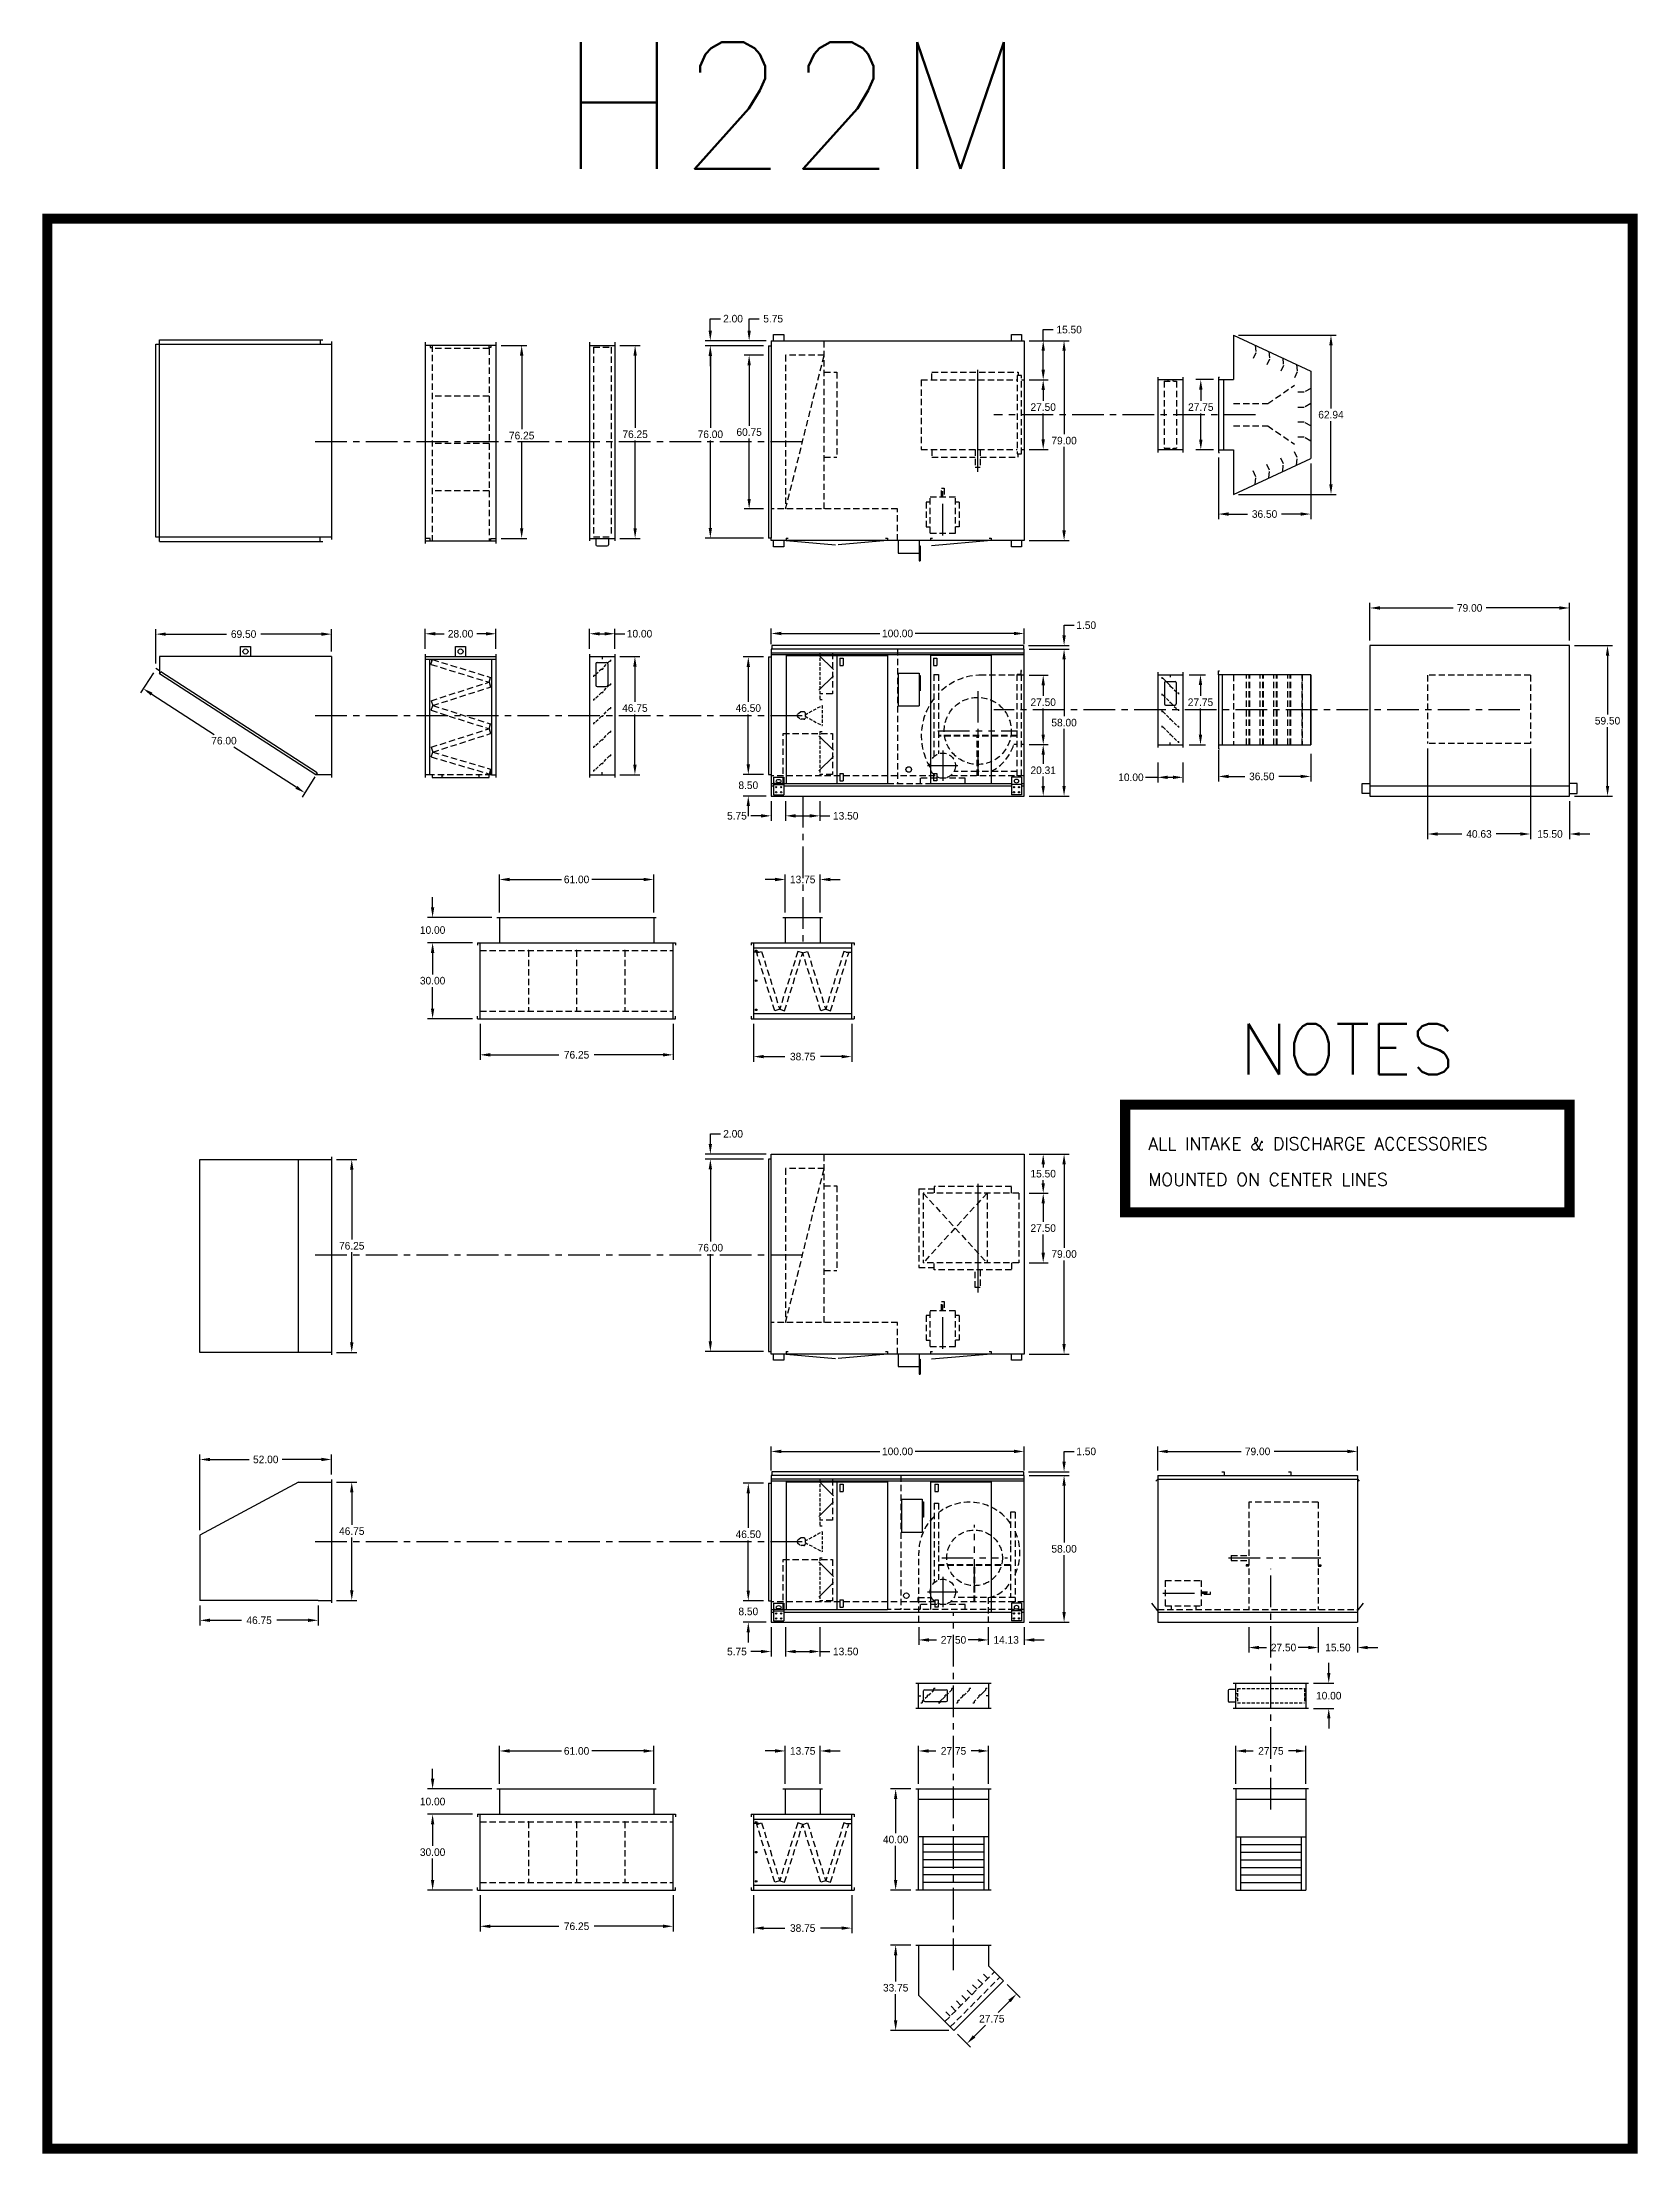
# Model space of a CAD drawing. Header units: inches. Extents: x 6 to 636, y -763 to 72.
import ezdxf
from ezdxf.enums import TextEntityAlignment as Align

# ---------------------------------------------------------------- set-up
doc = ezdxf.new("R2010")
doc.units = ezdxf.units.IN
doc.header["$LTSCALE"] = 10
doc.header["$MEASUREMENT"] = 0
for name, pattern in [('CENTER', [2, 1.25, -0.25, 0.25, -0.25]), ('HIDDEN', [0.375, 0.25, -0.125]), ('PHANTOM', [2.5, 1.25, -0.25, 0.25, -0.25, 0.25, -0.25])]:
    doc.linetypes.add(name, pattern=pattern)
for name, color, linetype in [('4-Way DiffuserDN', 5, 'Continuous'), ('CENTERLINE', 2, 'CENTER'), ('DIFFUSER', 5, 'Continuous'), ('DISC-DAMPER', 5, 'Continuous'), ('FA-FILTER', 5, 'Continuous'), ('FDT-HOOD', 5, 'Continuous'), ('HOOD', 5, 'Continuous'), ('INTAKE-DAMPER', 5, 'Continuous'), ('OBJECT', 5, 'Continuous'), ('RAM22UNIT', 3, 'Continuous')]:
    doc.layers.add(name, color=color, linetype=linetype)
doc.layers.add('TEXT', color=7, linetype='Continuous', lineweight=40)
doc.styles.add('S10', font='romans.shx', dxfattribs={"height": 0.1})
doc.dimstyles.new('DIMENSIONS', dxfattribs={"dimscale": 0, "dimtxt": 3, "dimasz": 4, "dimexe": 2, "dimexo": 2, "dimgap": 1, "dimtad": 0, "dimtih": 1, "dimtoh": 1, "dimzin": 0, "dimdsep": 46, "dimtxsty": 'Standard', "dimcen": 0.09, "dimclrd": 256, "dimclre": 256, "dimclrt": 1, "dimadec": 0, "dimazin": 0, "dimtfac": 1, "dimtofl": 0, "dimtmove": 0, "dimatfit": 3, "dimfxl": 0, "dimtolj": 1, "dimtzin": 0, "dimarcsym": 0})

msp = doc.modelspace()

# ---------------------------------------------------------------- texts
at = {"layer": 'TEXT', "color": 3, "style": 'S10'}
msp.add_text('H22M', height=50, dxfattribs=at).set_placement((209.967, 21.688))

# ---------------------------------------------------------------- blocks, each defined once
blk = doc.blocks.new('*D54')
at = {"layer": 'DEFPOINTS', "color": 0}
for p in [(393.71, -367.7), (401.28, -367.7), (393.71, -383.2)]:
    blk.add_point(p, dxfattribs=at)
at = {"layer": 'RAM22UNIT', "lineweight": -2}
for p, q in [((395.71, -367.7), (403.28, -367.7)), ((401.28, -371.7), (401.28, -372.95)), ((395.71, -383.2), (403.28, -383.2)), ((401.28, -379.2), (401.28, -377.95))]:
    blk.add_line(p, q, dxfattribs=at)
at = {"layer": 'RAM22UNIT'}
for points in [[(400.61, -371.7), (401.95, -371.7), (401.28, -367.7)], [(400.61, -379.2), (401.95, -379.2), (401.28, -383.2)]]:
    blk.add_solid(points, dxfattribs=at)
at = {"layer": 'RAM22UNIT', "color": 1, "insert": (401.28, -375.45), "char_height": 3, "attachment_point": 5}
blk.add_mtext('\\A1;15.50', dxfattribs=at)
blk = doc.blocks.new('*D55')
at = {"layer": 'DEFPOINTS', "color": 0}
for p in [(393.71, -367.7), (409.53, -367.7), (393.71, -446.7)]:
    blk.add_point(p, dxfattribs=at)
at = {"layer": 'RAM22UNIT', "lineweight": -2}
for p, q in [((395.71, -367.7), (411.53, -367.7)), ((409.53, -371.7), (409.53, -404.7)), ((409.53, -442.7), (409.53, -409.7)), ((395.71, -446.7), (411.53, -446.7))]:
    blk.add_line(p, q, dxfattribs=at)
at = {"layer": 'RAM22UNIT'}
for points in [[(408.86, -371.7), (410.19, -371.7), (409.53, -367.7)], [(408.86, -442.7), (410.19, -442.7), (409.53, -446.7)]]:
    blk.add_solid(points, dxfattribs=at)
at = {"layer": 'RAM22UNIT', "color": 1, "insert": (409.53, -407.2), "char_height": 3, "attachment_point": 5}
blk.add_mtext('\\A1;79.00', dxfattribs=at)
blk = doc.blocks.new('*D56')
at = {"layer": 'DEFPOINTS', "color": 0}
for p in [(269.71, -367.7), (292.71, -369.7), (293.71, -367.7)]:
    blk.add_point(p, dxfattribs=at)
at = {"layer": 'RAM22UNIT', "lineweight": -2}
for p, q in [((269.71, -363.7), (269.71, -359.7)), ((269.71, -359.7), (273.71, -359.7)), ((291.71, -367.7), (267.71, -367.7)), ((290.71, -369.7), (267.71, -369.7)), ((269.71, -373.7), (269.71, -377.7))]:
    blk.add_line(p, q, dxfattribs=at)
at = {"layer": 'RAM22UNIT'}
for points in [[(269.04, -363.7), (270.37, -363.7), (269.71, -367.7)], [(269.04, -373.7), (270.37, -373.7), (269.71, -369.7)]]:
    blk.add_solid(points, dxfattribs=at)
at = {"layer": 'RAM22UNIT', "color": 1, "insert": (278.71, -359.7), "char_height": 3, "attachment_point": 5}
blk.add_mtext('\\A1;2.00', dxfattribs=at)
blk = doc.blocks.new('*D57')
at = {"layer": 'DEFPOINTS', "color": 0}
for p in [(342.96, -680.28), (350.96, -680.28), (365.96, -714.03)]:
    blk.add_point(p, dxfattribs=at)
at = {"layer": 'RAM22UNIT', "lineweight": -2}
for p, q in [((348.96, -680.28), (340.96, -680.28)), ((342.96, -684.28), (342.96, -694.65)), ((342.96, -710.03), (342.96, -699.65)), ((363.96, -714.03), (340.96, -714.03))]:
    blk.add_line(p, q, dxfattribs=at)
at = {"layer": 'RAM22UNIT'}
for points in [[(342.29, -684.28), (343.62, -684.28), (342.96, -680.28)], [(342.29, -710.03), (343.62, -710.03), (342.96, -714.03)]]:
    blk.add_solid(points, dxfattribs=at)
at = {"layer": 'RAM22UNIT', "color": 1, "insert": (342.96, -697.15), "char_height": 3, "attachment_point": 5}
blk.add_mtext('\\A1;33.75', dxfattribs=at)
blk = doc.blocks.new('*D59')
at = {"layer": 'DEFPOINTS', "color": 0}
for p in [(352.08, -552.7), (379.58, -552.7), (379.58, -559.69)]:
    blk.add_point(p, dxfattribs=at)
at = {"layer": 'RAM22UNIT', "lineweight": -2}
for p, q in [((352.08, -554.7), (352.08, -561.69)), ((379.58, -554.7), (379.58, -561.69)), ((356.08, -559.69), (359.08, -559.69)), ((375.58, -559.69), (372.58, -559.69))]:
    blk.add_line(p, q, dxfattribs=at)
at = {"layer": 'RAM22UNIT'}
for points in [[(356.08, -559.03), (356.08, -560.36), (352.08, -559.69)], [(375.58, -559.03), (375.58, -560.36), (379.58, -559.69)]]:
    blk.add_solid(points, dxfattribs=at)
at = {"layer": 'RAM22UNIT', "color": 1, "insert": (365.83, -559.69), "char_height": 3, "attachment_point": 5}
blk.add_mtext('\\A1;27.50', dxfattribs=at)
blk = doc.blocks.new('*D60')
at = {"layer": 'DEFPOINTS', "color": 0}
for p in [(379.71, -603.57), (351.96, -618.57), (379.71, -618.57)]:
    blk.add_point(p, dxfattribs=at)
at = {"layer": 'RAM22UNIT', "lineweight": -2}
for p, q in [((351.96, -616.57), (351.96, -601.57)), ((355.96, -603.57), (358.83, -603.57)), ((375.71, -603.57), (372.83, -603.57)), ((379.71, -616.57), (379.71, -601.57))]:
    blk.add_line(p, q, dxfattribs=at)
at = {"layer": 'RAM22UNIT'}
for points in [[(355.96, -602.9), (355.96, -604.24), (351.96, -603.57)], [(375.71, -602.9), (375.71, -604.24), (379.71, -603.57)]]:
    blk.add_solid(points, dxfattribs=at)
at = {"layer": 'RAM22UNIT', "color": 1, "insert": (365.83, -603.57), "char_height": 3, "attachment_point": 5}
blk.add_mtext('\\A1;27.75', dxfattribs=at)
blk = doc.blocks.new('*D62')
at = {"layer": 'DEFPOINTS', "color": 0}
for p in [(393.71, -485.2), (293.71, -494.7), (393.71, -494.7)]:
    blk.add_point(p, dxfattribs=at)
at = {"layer": 'RAM22UNIT', "lineweight": -2}
for p, q in [((293.71, -492.7), (293.71, -483.2)), ((393.71, -492.7), (393.71, -483.2)), ((297.71, -485.2), (336.71, -485.2)), ((389.71, -485.2), (350.71, -485.2))]:
    blk.add_line(p, q, dxfattribs=at)
at = {"layer": 'RAM22UNIT'}
for points in [[(297.71, -484.53), (297.71, -485.87), (293.71, -485.2)], [(389.71, -484.53), (389.71, -485.87), (393.71, -485.2)]]:
    blk.add_solid(points, dxfattribs=at)
at = {"layer": 'RAM22UNIT', "color": 1, "insert": (343.71, -485.2), "char_height": 3, "attachment_point": 5}
blk.add_mtext('\\A1;100.00', dxfattribs=at)
blk = doc.blocks.new('A$C758A175F')
at = {"layer": 'TEXT', "const_width": 4}
blk.add_lwpolyline([(0, 0), (175.62, 0), (175.62, -42.47), (0, -42.47)], close=True, dxfattribs=at)
at = {"layer": 'TEXT', "style": 'S10'}
blk.add_text('NOTES', height=20, dxfattribs=at).set_placement((87.81, 6), align=Align.BOTTOM_CENTER)
for s, p in [('ALL INTAKE & DISCHARGE ACCESSORIES', (9.12, -17.89)), ('MOUNTED ON CENTER LINES', (9.12, -32.05))]:
    blk.add_text(s, height=5, dxfattribs=at).set_placement(p)
blk = doc.blocks.new('A$C60D232D9')
at = {"layer": 'TEXT', "color": 4, "linetype": 'HIDDEN'}
blk.add_blockref('A$C758A175F', (0, 0), dxfattribs=at)
blk = doc.blocks.new('*D63')
at = {"layer": 'DEFPOINTS', "color": 0}
for p in [(350.96, -618.57), (342.96, -658.57), (350.96, -658.57)]:
    blk.add_point(p, dxfattribs=at)
at = {"layer": 'RAM22UNIT', "lineweight": -2}
for p, q in [((348.96, -618.57), (340.96, -618.57)), ((342.96, -622.57), (342.96, -636.07)), ((342.96, -654.57), (342.96, -641.07)), ((348.96, -658.57), (340.96, -658.57))]:
    blk.add_line(p, q, dxfattribs=at)
at = {"layer": 'RAM22UNIT'}
for points in [[(342.29, -622.57), (343.62, -622.57), (342.96, -618.57)], [(342.29, -654.57), (343.62, -654.57), (342.96, -658.57)]]:
    blk.add_solid(points, dxfattribs=at)
at = {"layer": 'RAM22UNIT', "color": 1, "insert": (342.96, -638.57), "char_height": 3, "attachment_point": 5}
blk.add_mtext('\\A1;40.00', dxfattribs=at)
blk = doc.blocks.new('*D64')
at = {"layer": 'DEFPOINTS', "color": 0}
for p in [(67.97, -544.07), (114.72, -544.07), (114.72, -551.94)]:
    blk.add_point(p, dxfattribs=at)
at = {"layer": 'RAM22UNIT', "lineweight": -2}
for p, q in [((67.97, -546.07), (67.97, -553.94)), ((114.72, -546.07), (114.72, -553.94)), ((71.97, -551.94), (84.35, -551.94)), ((110.72, -551.94), (98.35, -551.94))]:
    blk.add_line(p, q, dxfattribs=at)
at = {"layer": 'RAM22UNIT'}
for points in [[(71.97, -551.27), (71.97, -552.6), (67.97, -551.94)], [(110.72, -551.27), (110.72, -552.6), (114.72, -551.94)]]:
    blk.add_solid(points, dxfattribs=at)
at = {"layer": 'RAM22UNIT', "color": 1, "insert": (91.35, -551.94), "char_height": 3, "attachment_point": 5}
blk.add_mtext('\\A1;46.75', dxfattribs=at)
blk = doc.blocks.new('*D65')
at = {"layer": 'DEFPOINTS', "color": 0}
for p in [(119.97, -488.38), (119.97, -496.32), (67.97, -518.32)]:
    blk.add_point(p, dxfattribs=at)
at = {"layer": 'RAM22UNIT', "lineweight": -2}
for p, q in [((67.97, -516.32), (67.97, -486.38)), ((71.97, -488.38), (87.47, -488.38)), ((115.97, -488.38), (100.47, -488.38)), ((119.97, -494.32), (119.97, -486.38))]:
    blk.add_line(p, q, dxfattribs=at)
at = {"layer": 'RAM22UNIT'}
for points in [[(71.97, -487.72), (71.97, -489.05), (67.97, -488.38)], [(115.97, -487.72), (115.97, -489.05), (119.97, -488.38)]]:
    blk.add_solid(points, dxfattribs=at)
at = {"layer": 'RAM22UNIT', "color": 1, "insert": (93.97, -488.38), "char_height": 3, "attachment_point": 5}
blk.add_mtext('\\A1;52.00', dxfattribs=at)
blk = doc.blocks.new('*D66')
at = {"layer": 'DEFPOINTS', "color": 0}
for p in [(119.97, -497.32), (119.97, -544.07), (127.97, -544.07)]:
    blk.add_point(p, dxfattribs=at)
at = {"layer": 'RAM22UNIT', "lineweight": -2}
for p, q in [((121.97, -497.32), (129.97, -497.32)), ((127.97, -501.32), (127.97, -514.2)), ((127.97, -540.07), (127.97, -519.2)), ((121.97, -544.07), (129.97, -544.07))]:
    blk.add_line(p, q, dxfattribs=at)
at = {"layer": 'RAM22UNIT'}
for points in [[(127.3, -501.32), (128.63, -501.32), (127.97, -497.32)], [(127.3, -540.07), (128.63, -540.07), (127.97, -544.07)]]:
    blk.add_solid(points, dxfattribs=at)
at = {"layer": 'RAM22UNIT', "color": 1, "insert": (127.97, -516.7), "char_height": 3, "attachment_point": 5}
blk.add_mtext('\\A1;46.75', dxfattribs=at)
blk = doc.blocks.new('*D67')
at = {"layer": 'DEFPOINTS', "color": 0}
for p in [(292.71, -544.2), (284.71, -552.7), (293.71, -552.7)]:
    blk.add_point(p, dxfattribs=at)
at = {"layer": 'RAM22UNIT', "lineweight": -2}
for p, q in [((284.71, -540.2), (284.71, -536.2)), ((290.71, -544.2), (282.71, -544.2)), ((291.71, -552.7), (282.71, -552.7)), ((284.71, -556.7), (284.71, -560.7))]:
    blk.add_line(p, q, dxfattribs=at)
at = {"layer": 'RAM22UNIT'}
for points in [[(284.04, -540.2), (285.37, -540.2), (284.71, -544.2)], [(284.04, -556.7), (285.37, -556.7), (284.71, -552.7)]]:
    blk.add_solid(points, dxfattribs=at)
at = {"layer": 'RAM22UNIT', "color": 1, "insert": (284.71, -548.45), "char_height": 3, "attachment_point": 5}
blk.add_mtext('\\A1;8.50', dxfattribs=at)
blk = doc.blocks.new('*D68')
at = {"layer": 'DEFPOINTS', "color": 0}
for p in [(292.71, -497.7), (284.71, -544.2), (292.71, -544.2)]:
    blk.add_point(p, dxfattribs=at)
at = {"layer": 'RAM22UNIT', "lineweight": -2}
for p, q in [((290.71, -497.7), (282.71, -497.7)), ((284.71, -501.7), (284.71, -515.45)), ((284.71, -540.2), (284.71, -520.45)), ((290.71, -544.2), (282.71, -544.2))]:
    blk.add_line(p, q, dxfattribs=at)
at = {"layer": 'RAM22UNIT'}
for points in [[(284.04, -501.7), (285.37, -501.7), (284.71, -497.7)], [(284.04, -540.2), (285.37, -540.2), (284.71, -544.2)]]:
    blk.add_solid(points, dxfattribs=at)
at = {"layer": 'RAM22UNIT', "color": 1, "insert": (284.71, -517.95), "char_height": 3, "attachment_point": 5}
blk.add_mtext('\\A1;46.50', dxfattribs=at)
blk = doc.blocks.new('*D69')
at = {"layer": 'DEFPOINTS', "color": 0}
for p in [(119.97, -369.82), (119.97, -446.07), (127.96, -446.07)]:
    blk.add_point(p, dxfattribs=at)
at = {"layer": 'RAM22UNIT', "lineweight": -2}
for p, q in [((121.97, -369.82), (129.96, -369.82)), ((127.96, -373.82), (127.96, -401.45)), ((127.96, -442.07), (127.96, -406.45)), ((121.97, -446.07), (129.96, -446.07))]:
    blk.add_line(p, q, dxfattribs=at)
at = {"layer": 'RAM22UNIT'}
for points in [[(127.3, -373.82), (128.63, -373.82), (127.96, -369.82)], [(127.3, -442.07), (128.63, -442.07), (127.96, -446.07)]]:
    blk.add_solid(points, dxfattribs=at)
at = {"layer": 'RAM22UNIT', "color": 1, "insert": (127.96, -403.95), "char_height": 3, "attachment_point": 5}
blk.add_mtext('\\A1;76.25', dxfattribs=at)
blk = doc.blocks.new('*D70')
at = {"layer": 'DEFPOINTS', "color": 0}
for p in [(269.71, -369.7), (292.71, -369.7), (292.71, -445.7)]:
    blk.add_point(p, dxfattribs=at)
at = {"layer": 'RAM22UNIT', "lineweight": -2}
for p, q in [((290.71, -369.7), (267.71, -369.7)), ((269.71, -373.7), (269.71, -402.2)), ((269.71, -441.7), (269.71, -407.2)), ((290.71, -445.7), (267.71, -445.7))]:
    blk.add_line(p, q, dxfattribs=at)
at = {"layer": 'RAM22UNIT'}
for points in [[(269.04, -373.7), (270.37, -373.7), (269.71, -369.7)], [(269.04, -441.7), (270.37, -441.7), (269.71, -445.7)]]:
    blk.add_solid(points, dxfattribs=at)
at = {"layer": 'RAM22UNIT', "color": 1, "insert": (269.71, -404.7), "char_height": 3, "attachment_point": 5}
blk.add_mtext('\\A1;76.00', dxfattribs=at)
blk = doc.blocks.new('*D71')
at = {"layer": 'DEFPOINTS', "color": 0}
for p in [(385.58, -694.4), (390.76, -699.58), (365.96, -714.03)]:
    blk.add_point(p, dxfattribs=at)
at = {"layer": 'RAM22UNIT', "lineweight": -2}
for p, q in [((386.99, -695.82), (392.17, -701)), ((387.93, -702.41), (383.45, -706.9)), ((367.37, -715.44), (372.55, -720.62)), ((373.97, -716.38), (378.45, -711.9))]:
    blk.add_line(p, q, dxfattribs=at)
at = {"layer": 'RAM22UNIT'}
for points in [[(387.46, -701.94), (388.4, -702.88), (390.76, -699.58)], [(373.49, -715.91), (374.44, -716.85), (371.14, -719.21)]]:
    blk.add_solid(points, dxfattribs=at)
at = {"layer": 'RAM22UNIT', "color": 1, "insert": (380.95, -709.4), "char_height": 3, "attachment_point": 5}
blk.add_mtext('\\A1;27.75', dxfattribs=at)
blk = doc.blocks.new('*D72')
at = {"layer": 'DEFPOINTS', "color": 0}
for p in [(505.15, -603.57), (477.4, -618.57), (505.15, -618.57)]:
    blk.add_point(p, dxfattribs=at)
at = {"layer": 'RAM22UNIT', "lineweight": -2}
for p, q in [((477.4, -616.57), (477.4, -601.57)), ((481.4, -603.57), (484.28, -603.57)), ((501.15, -603.57), (498.28, -603.57)), ((505.15, -616.57), (505.15, -601.57))]:
    blk.add_line(p, q, dxfattribs=at)
at = {"layer": 'RAM22UNIT'}
for points in [[(481.4, -602.9), (481.4, -604.24), (477.4, -603.57)], [(501.15, -602.9), (501.15, -604.24), (505.15, -603.57)]]:
    blk.add_solid(points, dxfattribs=at)
at = {"layer": 'RAM22UNIT', "color": 1, "insert": (491.28, -603.57), "char_height": 3, "attachment_point": 5}
blk.add_mtext('\\A1;27.75', dxfattribs=at)
blk = doc.blocks.new('*D73')
at = {"layer": 'DEFPOINTS', "color": 0}
for p in [(393.46, -493.2), (393.71, -494.7), (409.53, -493.2)]:
    blk.add_point(p, dxfattribs=at)
at = {"layer": 'RAM22UNIT', "lineweight": -2}
for p, q in [((409.53, -489.2), (409.53, -485.2)), ((409.53, -485.2), (413.53, -485.2)), ((395.46, -493.2), (411.53, -493.2)), ((395.71, -494.7), (411.53, -494.7)), ((409.53, -498.7), (409.53, -502.7))]:
    blk.add_line(p, q, dxfattribs=at)
at = {"layer": 'RAM22UNIT'}
for points in [[(408.86, -489.2), (410.19, -489.2), (409.53, -493.2)], [(408.86, -498.7), (410.19, -498.7), (409.53, -494.7)]]:
    blk.add_solid(points, dxfattribs=at)
at = {"layer": 'RAM22UNIT', "color": 1, "insert": (418.28, -485.2), "char_height": 3, "attachment_point": 5}
blk.add_mtext('\\A1;1.50', dxfattribs=at)
blk = doc.blocks.new('*D74')
at = {"layer": 'DEFPOINTS', "color": 0}
for p in [(393.71, -494.7), (409.53, -494.7), (393.71, -552.7)]:
    blk.add_point(p, dxfattribs=at)
at = {"layer": 'RAM22UNIT', "lineweight": -2}
for p, q in [((395.71, -494.7), (411.53, -494.7)), ((409.53, -498.7), (409.53, -521.2)), ((409.53, -548.7), (409.53, -526.2)), ((395.71, -552.7), (411.53, -552.7))]:
    blk.add_line(p, q, dxfattribs=at)
at = {"layer": 'RAM22UNIT'}
for points in [[(408.86, -498.7), (410.19, -498.7), (409.53, -494.7)], [(408.86, -548.7), (410.19, -548.7), (409.53, -552.7)]]:
    blk.add_solid(points, dxfattribs=at)
at = {"layer": 'RAM22UNIT', "color": 1, "insert": (409.53, -523.7), "char_height": 3, "attachment_point": 5}
blk.add_mtext('\\A1;58.00', dxfattribs=at)
blk = doc.blocks.new('*D75')
at = {"layer": 'DEFPOINTS', "color": 0}
for p in [(379.58, -552.7), (393.71, -552.7), (393.71, -559.69)]:
    blk.add_point(p, dxfattribs=at)
at = {"layer": 'RAM22UNIT', "lineweight": -2}
for p, q in [((379.58, -554.7), (379.58, -561.69)), ((393.71, -554.7), (393.71, -561.69)), ((375.58, -559.69), (371.58, -559.69)), ((397.71, -559.69), (401.71, -559.69))]:
    blk.add_line(p, q, dxfattribs=at)
at = {"layer": 'RAM22UNIT'}
for points in [[(375.58, -559.03), (375.58, -560.36), (379.58, -559.69)], [(397.71, -559.03), (397.71, -560.36), (393.71, -559.69)]]:
    blk.add_solid(points, dxfattribs=at)
at = {"layer": 'RAM22UNIT', "color": 1, "insert": (386.64, -559.69), "char_height": 3, "attachment_point": 5}
blk.add_mtext('\\A1;14.13', dxfattribs=at)
blk = doc.blocks.new('*D76')
at = {"layer": 'DEFPOINTS', "color": 0}
for p in [(506.15, -576.74), (514.15, -576.74), (506.15, -586.74)]:
    blk.add_point(p, dxfattribs=at)
at = {"layer": 'RAM22UNIT', "lineweight": -2}
for p, q in [((514.15, -572.74), (514.15, -568.74)), ((508.15, -576.74), (516.15, -576.74)), ((508.15, -586.74), (516.15, -586.74)), ((514.15, -590.74), (514.15, -594.74))]:
    blk.add_line(p, q, dxfattribs=at)
at = {"layer": 'RAM22UNIT'}
for points in [[(513.49, -572.74), (514.82, -572.74), (514.15, -576.74)], [(513.49, -590.74), (514.82, -590.74), (514.15, -586.74)]]:
    blk.add_solid(points, dxfattribs=at)
at = {"layer": 'RAM22UNIT', "color": 1, "insert": (514.15, -581.74), "char_height": 3, "attachment_point": 5}
blk.add_mtext('\\A1;10.00', dxfattribs=at)
blk = doc.blocks.new('*D78')
at = {"layer": 'DEFPOINTS', "color": 0}
for p in [(393.71, -383.2), (393.71, -410.7), (401.28, -410.7)]:
    blk.add_point(p, dxfattribs=at)
at = {"layer": 'RAM22UNIT', "lineweight": -2}
for p, q in [((395.71, -383.2), (403.28, -383.2)), ((401.28, -387.2), (401.28, -394.45)), ((401.28, -406.7), (401.28, -399.45)), ((395.71, -410.7), (403.28, -410.7))]:
    blk.add_line(p, q, dxfattribs=at)
at = {"layer": 'RAM22UNIT'}
for points in [[(400.61, -387.2), (401.95, -387.2), (401.28, -383.2)], [(400.61, -406.7), (401.95, -406.7), (401.28, -410.7)]]:
    blk.add_solid(points, dxfattribs=at)
at = {"layer": 'RAM22UNIT', "color": 1, "insert": (401.28, -396.95), "char_height": 3, "attachment_point": 5}
blk.add_mtext('\\A1;27.50', dxfattribs=at)
blk = doc.blocks.new('*D79')
at = {"layer": 'DEFPOINTS', "color": 0}
for p in [(393.71, -161.96), (293.71, -168.2), (393.71, -168.2)]:
    blk.add_point(p, dxfattribs=at)
at = {"layer": 'RAM22UNIT', "lineweight": -2}
for p, q in [((293.71, -166.2), (293.71, -159.96)), ((297.71, -161.96), (336.71, -161.96)), ((389.71, -161.96), (350.71, -161.96)), ((393.71, -166.2), (393.71, -159.96))]:
    blk.add_line(p, q, dxfattribs=at)
at = {"layer": 'RAM22UNIT'}
for points in [[(297.71, -161.3), (297.71, -162.63), (293.71, -161.96)], [(389.71, -161.3), (389.71, -162.63), (393.71, -161.96)]]:
    blk.add_solid(points, dxfattribs=at)
at = {"layer": 'RAM22UNIT', "color": 1, "insert": (343.71, -161.96), "char_height": 3, "attachment_point": 5}
blk.add_mtext('\\A1;100.00', dxfattribs=at)
blk = doc.blocks.new('*D80')
at = {"layer": 'DEFPOINTS', "color": 0}
for p in [(119.97, -162.22), (119.97, -171.07), (50.47, -175.81)]:
    blk.add_point(p, dxfattribs=at)
at = {"layer": 'RAM22UNIT', "lineweight": -2}
for p, q in [((50.47, -173.81), (50.47, -160.22)), ((54.47, -162.22), (78.47, -162.22)), ((115.97, -162.22), (91.97, -162.22)), ((119.97, -169.07), (119.97, -160.22))]:
    blk.add_line(p, q, dxfattribs=at)
at = {"layer": 'RAM22UNIT'}
for points in [[(54.47, -161.56), (54.47, -162.89), (50.47, -162.22)], [(115.97, -161.56), (115.97, -162.89), (119.97, -162.22)]]:
    blk.add_solid(points, dxfattribs=at)
at = {"layer": 'RAM22UNIT', "color": 1, "insert": (85.22, -162.22), "char_height": 3, "attachment_point": 5}
blk.add_mtext('\\A1;69.50', dxfattribs=at)
blk = doc.blocks.new('*D81')
at = {"layer": 'DEFPOINTS', "color": 0}
for p in [(50.64, -175.81), (109.4, -224.92), (114.52, -216.98)]:
    blk.add_point(p, dxfattribs=at)
at = {"layer": 'RAM22UNIT', "lineweight": -2}
for p, q in [((49.55, -177.49), (44.43, -185.43)), ((48.88, -185.92), (73.58, -201.84)), ((106.04, -222.76), (81.34, -206.84)), ((113.43, -218.66), (108.32, -226.6))]:
    blk.add_line(p, q, dxfattribs=at)
at = {"layer": 'RAM22UNIT'}
for points in [[(49.24, -185.36), (48.52, -186.48), (45.52, -183.75)], [(106.4, -222.2), (105.68, -223.32), (109.4, -224.92)]]:
    blk.add_solid(points, dxfattribs=at)
at = {"layer": 'RAM22UNIT', "color": 1, "insert": (77.46, -204.34), "char_height": 3, "attachment_point": 5}
blk.add_mtext('\\A1;76.00', dxfattribs=at)
blk = doc.blocks.new('*D82')
at = {"layer": 'DEFPOINTS', "color": 0}
for p in [(184.97, -162.08), (156.97, -170.07), (184.97, -170.07)]:
    blk.add_point(p, dxfattribs=at)
at = {"layer": 'RAM22UNIT', "lineweight": -2}
for p, q in [((156.97, -168.07), (156.97, -160.08)), ((160.97, -162.08), (164.47, -162.08)), ((180.97, -162.08), (177.47, -162.08)), ((184.97, -168.07), (184.97, -160.08))]:
    blk.add_line(p, q, dxfattribs=at)
at = {"layer": 'RAM22UNIT'}
for points in [[(160.97, -161.41), (160.97, -162.74), (156.97, -162.08)], [(180.97, -161.41), (180.97, -162.74), (184.97, -162.08)]]:
    blk.add_solid(points, dxfattribs=at)
at = {"layer": 'RAM22UNIT', "color": 1, "insert": (170.97, -162.08), "char_height": 3, "attachment_point": 5}
blk.add_mtext('\\A1;28.00', dxfattribs=at)
blk = doc.blocks.new('*D83')
at = {"layer": 'DEFPOINTS', "color": 0}
for p in [(231.97, -171.07), (239.9, -171.07), (231.97, -217.82)]:
    blk.add_point(p, dxfattribs=at)
at = {"layer": 'RAM22UNIT', "lineweight": -2}
for p, q in [((233.97, -171.07), (241.9, -171.07)), ((239.9, -175.07), (239.9, -188.95)), ((239.9, -213.82), (239.9, -193.95)), ((233.97, -217.82), (241.9, -217.82))]:
    blk.add_line(p, q, dxfattribs=at)
at = {"layer": 'RAM22UNIT'}
for points in [[(239.23, -175.07), (240.56, -175.07), (239.9, -171.07)], [(239.23, -213.82), (240.56, -213.82), (239.9, -217.82)]]:
    blk.add_solid(points, dxfattribs=at)
at = {"layer": 'RAM22UNIT', "color": 1, "insert": (239.9, -191.45), "char_height": 3, "attachment_point": 5}
blk.add_mtext('\\A1;46.75', dxfattribs=at)
blk = doc.blocks.new('*D84')
at = {"layer": 'DEFPOINTS', "color": 0}
for p in [(292.71, -171.2), (284.71, -217.7), (292.71, -217.7)]:
    blk.add_point(p, dxfattribs=at)
at = {"layer": 'RAM22UNIT', "lineweight": -2}
for p, q in [((290.71, -171.2), (282.71, -171.2)), ((284.71, -175.2), (284.71, -188.95)), ((284.71, -213.7), (284.71, -193.95)), ((290.71, -217.7), (282.71, -217.7))]:
    blk.add_line(p, q, dxfattribs=at)
at = {"layer": 'RAM22UNIT'}
for points in [[(284.04, -175.2), (285.37, -175.2), (284.71, -171.2)], [(284.04, -213.7), (285.37, -213.7), (284.71, -217.7)]]:
    blk.add_solid(points, dxfattribs=at)
at = {"layer": 'RAM22UNIT', "color": 1, "insert": (284.71, -191.45), "char_height": 3, "attachment_point": 5}
blk.add_mtext('\\A1;46.50', dxfattribs=at)
blk = doc.blocks.new('*D85')
at = {"layer": 'DEFPOINTS', "color": 0}
for p in [(292.71, -217.7), (284.71, -226.2), (293.71, -226.2)]:
    blk.add_point(p, dxfattribs=at)
at = {"layer": 'RAM22UNIT', "lineweight": -2}
for p, q in [((284.71, -213.7), (284.71, -209.7)), ((290.71, -217.7), (282.71, -217.7)), ((291.71, -226.2), (282.71, -226.2)), ((284.71, -230.2), (284.71, -234.2))]:
    blk.add_line(p, q, dxfattribs=at)
at = {"layer": 'RAM22UNIT'}
for points in [[(284.04, -213.7), (285.37, -213.7), (284.71, -217.7)], [(284.04, -230.2), (285.37, -230.2), (284.71, -226.2)]]:
    blk.add_solid(points, dxfattribs=at)
at = {"layer": 'RAM22UNIT', "color": 1, "insert": (284.71, -221.95), "char_height": 3, "attachment_point": 5}
blk.add_mtext('\\A1;8.50', dxfattribs=at)
blk = doc.blocks.new('*D86')
at = {"layer": 'DEFPOINTS', "color": 0}
for p in [(231.97, -162.07), (221.97, -170.07), (231.97, -170.07)]:
    blk.add_point(p, dxfattribs=at)
at = {"layer": 'RAM22UNIT', "lineweight": -2}
for p, q in [((221.97, -168.07), (221.97, -160.07)), ((225.97, -162.07), (227.97, -162.07)), ((231.97, -168.07), (231.97, -160.07)), ((231.97, -162.07), (235.97, -162.07))]:
    blk.add_line(p, q, dxfattribs=at)
at = {"layer": 'RAM22UNIT'}
for points in [[(225.97, -161.41), (225.97, -162.74), (221.97, -162.07)], [(227.97, -161.41), (227.97, -162.74), (231.97, -162.07)]]:
    blk.add_solid(points, dxfattribs=at)
at = {"layer": 'RAM22UNIT', "color": 1, "insert": (241.72, -162.07), "char_height": 3, "attachment_point": 5}
blk.add_mtext('\\A1;10.00', dxfattribs=at)
blk = doc.blocks.new('*D87')
at = {"layer": 'DEFPOINTS', "color": 0}
for p in [(184.97, -48.14), (184.97, -124.39), (195.13, -124.39)]:
    blk.add_point(p, dxfattribs=at)
at = {"layer": 'RAM22UNIT', "lineweight": -2}
for p, q in [((186.97, -48.14), (197.13, -48.14)), ((195.13, -52.14), (195.13, -81.26)), ((195.13, -120.39), (195.13, -86.26)), ((186.97, -124.39), (197.13, -124.39))]:
    blk.add_line(p, q, dxfattribs=at)
at = {"layer": 'RAM22UNIT'}
for points in [[(194.46, -52.14), (195.8, -52.14), (195.13, -48.14)], [(194.46, -120.39), (195.8, -120.39), (195.13, -124.39)]]:
    blk.add_solid(points, dxfattribs=at)
at = {"layer": 'RAM22UNIT', "color": 1, "insert": (195.13, -83.76), "char_height": 3, "attachment_point": 5}
blk.add_mtext('\\A1;76.25', dxfattribs=at)
blk = doc.blocks.new('*D88')
at = {"layer": 'DEFPOINTS', "color": 0}
for p in [(231.97, -48.14), (231.97, -124.39), (239.97, -124.39)]:
    blk.add_point(p, dxfattribs=at)
at = {"layer": 'RAM22UNIT', "lineweight": -2}
for p, q in [((233.97, -48.14), (241.97, -48.14)), ((239.97, -52.14), (239.97, -80.76)), ((239.97, -120.39), (239.97, -85.76)), ((233.97, -124.39), (241.97, -124.39))]:
    blk.add_line(p, q, dxfattribs=at)
at = {"layer": 'RAM22UNIT'}
for points in [[(239.31, -52.14), (240.64, -52.14), (239.97, -48.14)], [(239.31, -120.39), (240.64, -120.39), (239.97, -124.39)]]:
    blk.add_solid(points, dxfattribs=at)
at = {"layer": 'RAM22UNIT', "color": 1, "insert": (239.97, -83.26), "char_height": 3, "attachment_point": 5}
blk.add_mtext('\\A1;76.25', dxfattribs=at)
blk = doc.blocks.new('*D89')
at = {"layer": 'DEFPOINTS', "color": 0}
for p in [(269.71, -48.26), (292.71, -48.26), (292.71, -124.26)]:
    blk.add_point(p, dxfattribs=at)
at = {"layer": 'RAM22UNIT', "lineweight": -2}
for p, q in [((290.71, -48.26), (267.71, -48.26)), ((269.71, -52.26), (269.71, -80.76)), ((269.71, -120.26), (269.71, -85.76)), ((290.71, -124.26), (267.71, -124.26))]:
    blk.add_line(p, q, dxfattribs=at)
at = {"layer": 'RAM22UNIT'}
for points in [[(269.04, -52.26), (270.37, -52.26), (269.71, -48.26)], [(269.04, -120.26), (270.37, -120.26), (269.71, -124.26)]]:
    blk.add_solid(points, dxfattribs=at)
at = {"layer": 'RAM22UNIT', "color": 1, "insert": (269.71, -83.26), "char_height": 3, "attachment_point": 5}
blk.add_mtext('\\A1;76.00', dxfattribs=at)
blk = doc.blocks.new('*D90')
at = {"layer": 'DEFPOINTS', "color": 0}
for p in [(269.68, -46.26), (292.71, -48.26), (293.71, -46.26)]:
    blk.add_point(p, dxfattribs=at)
at = {"layer": 'RAM22UNIT', "lineweight": -2}
for p, q in [((269.68, -42.26), (269.68, -37.57)), ((269.68, -37.57), (273.68, -37.57)), ((291.71, -46.26), (267.68, -46.26)), ((290.71, -48.26), (267.68, -48.26)), ((269.68, -52.26), (269.68, -56.26))]:
    blk.add_line(p, q, dxfattribs=at)
at = {"layer": 'RAM22UNIT'}
for points in [[(269.01, -42.26), (270.35, -42.26), (269.68, -46.26)], [(269.01, -52.26), (270.35, -52.26), (269.68, -48.26)]]:
    blk.add_solid(points, dxfattribs=at)
at = {"layer": 'RAM22UNIT', "color": 1, "insert": (278.68, -37.57), "char_height": 3, "attachment_point": 5}
blk.add_mtext('\\A1;2.00', dxfattribs=at)
blk = doc.blocks.new('*D91')
at = {"layer": 'DEFPOINTS', "color": 0}
for p in [(470.53, -206.01), (507.03, -207.51), (507.03, -218.46)]:
    blk.add_point(p, dxfattribs=at)
at = {"layer": 'RAM22UNIT', "lineweight": -2}
for p, q in [((470.53, -208.01), (470.53, -220.46)), ((507.03, -209.51), (507.03, -220.46)), ((474.53, -218.46), (480.93, -218.46)), ((503.03, -218.46), (494.43, -218.46))]:
    blk.add_line(p, q, dxfattribs=at)
at = {"layer": 'RAM22UNIT'}
for points in [[(474.53, -217.79), (474.53, -219.12), (470.53, -218.46)], [(503.03, -217.79), (503.03, -219.12), (507.03, -218.46)]]:
    blk.add_solid(points, dxfattribs=at)
at = {"layer": 'RAM22UNIT', "color": 1, "insert": (487.68, -218.46), "char_height": 3, "attachment_point": 5}
blk.add_mtext('\\A1;36.50', dxfattribs=at)
blk = doc.blocks.new('*D92')
at = {"layer": 'DEFPOINTS', "color": 0}
for p in [(393.71, -168.2), (409.53, -168.2), (393.71, -226.2)]:
    blk.add_point(p, dxfattribs=at)
at = {"layer": 'RAM22UNIT', "lineweight": -2}
for p, q in [((395.71, -168.2), (411.53, -168.2)), ((409.53, -172.2), (409.53, -194.7)), ((409.53, -222.2), (409.53, -199.7)), ((395.71, -226.2), (411.53, -226.2))]:
    blk.add_line(p, q, dxfattribs=at)
at = {"layer": 'RAM22UNIT'}
for points in [[(408.86, -172.2), (410.19, -172.2), (409.53, -168.2)], [(408.86, -222.2), (410.19, -222.2), (409.53, -226.2)]]:
    blk.add_solid(points, dxfattribs=at)
at = {"layer": 'RAM22UNIT', "color": 1, "insert": (409.53, -197.2), "char_height": 3, "attachment_point": 5}
blk.add_mtext('\\A1;58.00', dxfattribs=at)
blk = doc.blocks.new('*D93')
at = {"layer": 'DEFPOINTS', "color": 0}
for p in [(393.71, -205.89), (393.71, -226.2), (401.28, -226.2)]:
    blk.add_point(p, dxfattribs=at)
at = {"layer": 'RAM22UNIT', "lineweight": -2}
for p, q in [((395.71, -205.89), (403.28, -205.89)), ((401.28, -209.89), (401.28, -213.54)), ((401.28, -222.2), (401.28, -218.54)), ((395.71, -226.2), (403.28, -226.2))]:
    blk.add_line(p, q, dxfattribs=at)
at = {"layer": 'RAM22UNIT'}
for points in [[(400.61, -209.89), (401.95, -209.89), (401.28, -205.89)], [(400.61, -222.2), (401.95, -222.2), (401.28, -226.2)]]:
    blk.add_solid(points, dxfattribs=at)
at = {"layer": 'RAM22UNIT', "color": 1, "insert": (401.28, -216.04), "char_height": 3, "attachment_point": 5}
blk.add_mtext('\\A1;20.31', dxfattribs=at)
blk = doc.blocks.new('*D94')
at = {"layer": 'DEFPOINTS', "color": 0}
for p in [(446.53, -210.89), (456.53, -210.89), (456.53, -218.81)]:
    blk.add_point(p, dxfattribs=at)
at = {"layer": 'RAM22UNIT', "lineweight": -2}
for p, q in [((446.53, -212.89), (446.53, -220.81)), ((456.53, -212.89), (456.53, -220.81)), ((446.53, -218.81), (441.71, -218.81)), ((452.53, -218.81), (450.53, -218.81))]:
    blk.add_line(p, q, dxfattribs=at)
at = {"layer": 'RAM22UNIT'}
for points in [[(450.53, -218.14), (450.53, -219.48), (446.53, -218.81)], [(452.53, -218.14), (452.53, -219.48), (456.53, -218.81)]]:
    blk.add_solid(points, dxfattribs=at)
at = {"layer": 'RAM22UNIT', "color": 1, "insert": (435.96, -218.81), "char_height": 3, "attachment_point": 5}
blk.add_mtext('\\A1;10.00', dxfattribs=at)
blk = doc.blocks.new('*D95')
at = {"layer": 'DEFPOINTS', "color": 0}
for p in [(393.46, -166.7), (409.53, -166.7), (393.71, -168.2)]:
    blk.add_point(p, dxfattribs=at)
at = {"layer": 'RAM22UNIT', "lineweight": -2}
for p, q in [((395.46, -166.7), (411.53, -166.7)), ((409.53, -162.7), (409.53, -158.7)), ((409.53, -158.7), (413.53, -158.7)), ((395.71, -168.2), (411.53, -168.2)), ((409.53, -172.2), (409.53, -176.2))]:
    blk.add_line(p, q, dxfattribs=at)
at = {"layer": 'RAM22UNIT'}
for points in [[(408.86, -162.7), (410.19, -162.7), (409.53, -166.7)], [(408.86, -172.2), (410.19, -172.2), (409.53, -168.2)]]:
    blk.add_solid(points, dxfattribs=at)
at = {"layer": 'RAM22UNIT', "color": 1, "insert": (418.28, -158.7), "char_height": 3, "attachment_point": 5}
blk.add_mtext('\\A1;1.50', dxfattribs=at)
blk = doc.blocks.new('*D96')
at = {"layer": 'DEFPOINTS', "color": 0}
for p in [(393.71, -178.39), (393.71, -205.89), (401.28, -205.89)]:
    blk.add_point(p, dxfattribs=at)
at = {"layer": 'RAM22UNIT', "lineweight": -2}
for p, q in [((395.71, -178.39), (403.28, -178.39)), ((401.28, -182.39), (401.28, -186.64)), ((401.28, -201.89), (401.28, -191.64)), ((395.71, -205.89), (403.28, -205.89))]:
    blk.add_line(p, q, dxfattribs=at)
at = {"layer": 'RAM22UNIT'}
for points in [[(400.61, -182.39), (401.95, -182.39), (401.28, -178.39)], [(400.61, -201.89), (401.95, -201.89), (401.28, -205.89)]]:
    blk.add_solid(points, dxfattribs=at)
at = {"layer": 'RAM22UNIT', "color": 1, "insert": (401.28, -189.14), "char_height": 3, "attachment_point": 5}
blk.add_mtext('\\A1;27.50', dxfattribs=at)
blk = doc.blocks.new('*D97')
at = {"layer": 'DEFPOINTS', "color": 0}
for p in [(457.03, -178.26), (457.03, -206.01), (463.45, -206.01)]:
    blk.add_point(p, dxfattribs=at)
at = {"layer": 'RAM22UNIT', "lineweight": -2}
for p, q in [((459.03, -178.26), (465.45, -178.26)), ((463.45, -182.26), (463.45, -186.64)), ((463.45, -202.01), (463.45, -191.64)), ((459.03, -206.01), (465.45, -206.01))]:
    blk.add_line(p, q, dxfattribs=at)
at = {"layer": 'RAM22UNIT'}
for points in [[(462.78, -182.26), (464.11, -182.26), (463.45, -178.26)], [(462.78, -202.01), (464.11, -202.01), (463.45, -206.01)]]:
    blk.add_solid(points, dxfattribs=at)
at = {"layer": 'RAM22UNIT', "color": 1, "insert": (463.45, -189.14), "char_height": 3, "attachment_point": 5}
blk.add_mtext('\\A1;27.75', dxfattribs=at)
blk = doc.blocks.new('*D98')
at = {"layer": 'DEFPOINTS', "color": 0}
for p in [(470.53, -90.39), (507.03, -92.76), (507.03, -114.77)]:
    blk.add_point(p, dxfattribs=at)
at = {"layer": 'RAM22UNIT', "lineweight": -2}
for p, q in [((470.53, -92.39), (470.53, -116.77)), ((507.03, -94.76), (507.03, -116.77)), ((474.53, -114.77), (482.03, -114.77)), ((503.03, -114.77), (495.53, -114.77))]:
    blk.add_line(p, q, dxfattribs=at)
at = {"layer": 'RAM22UNIT'}
for points in [[(474.53, -114.1), (474.53, -115.44), (470.53, -114.77)], [(503.03, -114.1), (503.03, -115.44), (507.03, -114.77)]]:
    blk.add_solid(points, dxfattribs=at)
at = {"layer": 'RAM22UNIT', "color": 1, "insert": (488.78, -114.77), "char_height": 3, "attachment_point": 5}
blk.add_mtext('\\A1;36.50', dxfattribs=at)
blk = doc.blocks.new('*D99')
at = {"layer": 'DEFPOINTS', "color": 0}
for p in [(470.53, -61.64), (463.57, -89.39), (470.53, -89.39)]:
    blk.add_point(p, dxfattribs=at)
at = {"layer": 'RAM22UNIT', "lineweight": -2}
for p, q in [((468.53, -61.64), (461.57, -61.64)), ((463.57, -65.64), (463.57, -70.01)), ((463.57, -85.39), (463.57, -75.01)), ((468.53, -89.39), (461.57, -89.39))]:
    blk.add_line(p, q, dxfattribs=at)
at = {"layer": 'RAM22UNIT'}
for points in [[(462.9, -65.64), (464.24, -65.64), (463.57, -61.64)], [(462.9, -85.39), (464.24, -85.39), (463.57, -89.39)]]:
    blk.add_solid(points, dxfattribs=at)
at = {"layer": 'RAM22UNIT', "color": 1, "insert": (463.57, -72.51), "char_height": 3, "attachment_point": 5}
blk.add_mtext('\\A1;27.75', dxfattribs=at)
blk = doc.blocks.new('*D100')
at = {"layer": 'DEFPOINTS', "color": 0}
for p in [(393.71, -46.26), (393.71, -125.26), (409.53, -125.26)]:
    blk.add_point(p, dxfattribs=at)
at = {"layer": 'RAM22UNIT', "lineweight": -2}
for p, q in [((395.71, -46.26), (411.53, -46.26)), ((409.53, -50.26), (409.53, -83.26)), ((409.53, -121.26), (409.53, -88.26)), ((395.71, -125.26), (411.53, -125.26))]:
    blk.add_line(p, q, dxfattribs=at)
at = {"layer": 'RAM22UNIT'}
for points in [[(408.86, -50.26), (410.19, -50.26), (409.53, -46.26)], [(408.86, -121.26), (410.19, -121.26), (409.53, -125.26)]]:
    blk.add_solid(points, dxfattribs=at)
at = {"layer": 'RAM22UNIT', "color": 1, "insert": (409.53, -85.76), "char_height": 3, "attachment_point": 5}
blk.add_mtext('\\A1;79.00', dxfattribs=at)
blk = doc.blocks.new('*D101')
at = {"layer": 'DEFPOINTS', "color": 0}
for p in [(393.71, -61.76), (393.71, -89.26), (401.28, -89.26)]:
    blk.add_point(p, dxfattribs=at)
at = {"layer": 'RAM22UNIT', "lineweight": -2}
for p, q in [((395.71, -61.76), (403.28, -61.76)), ((401.28, -65.76), (401.28, -70.01)), ((401.28, -85.26), (401.28, -75.01)), ((395.71, -89.26), (403.28, -89.26))]:
    blk.add_line(p, q, dxfattribs=at)
at = {"layer": 'RAM22UNIT'}
for points in [[(400.61, -65.76), (401.95, -65.76), (401.28, -61.76)], [(400.61, -85.26), (401.95, -85.26), (401.28, -89.26)]]:
    blk.add_solid(points, dxfattribs=at)
at = {"layer": 'RAM22UNIT', "color": 1, "insert": (401.28, -72.51), "char_height": 3, "attachment_point": 5}
blk.add_mtext('\\A1;27.50', dxfattribs=at)
blk = doc.blocks.new('*D102')
at = {"layer": 'DEFPOINTS', "color": 0}
for p in [(393.71, -46.26), (393.71, -61.76), (401.28, -61.76)]:
    blk.add_point(p, dxfattribs=at)
at = {"layer": 'RAM22UNIT', "lineweight": -2}
for p, q in [((395.71, -46.26), (403.28, -46.26)), ((401.28, -46.26), (401.28, -41.89)), ((401.28, -41.89), (405.28, -41.89)), ((401.28, -57.76), (401.28, -50.26)), ((395.71, -61.76), (403.28, -61.76))]:
    blk.add_line(p, q, dxfattribs=at)
at = {"layer": 'RAM22UNIT'}
for points in [[(400.61, -50.26), (401.95, -50.26), (401.28, -46.26)], [(400.61, -57.76), (401.95, -57.76), (401.28, -61.76)]]:
    blk.add_solid(points, dxfattribs=at)
at = {"layer": 'RAM22UNIT', "color": 1, "insert": (411.53, -41.89), "char_height": 3, "attachment_point": 5}
blk.add_mtext('\\A1;15.50', dxfattribs=at)
blk = doc.blocks.new('*D103')
at = {"layer": 'DEFPOINTS', "color": 0}
for p in [(476.53, -44.04), (476.53, -106.98), (515.03, -106.98)]:
    blk.add_point(p, dxfattribs=at)
at = {"layer": 'RAM22UNIT', "lineweight": -2}
for p, q in [((478.53, -44.04), (517.03, -44.04)), ((515.03, -48.04), (515.03, -73.01)), ((515.03, -102.98), (515.03, -78.01)), ((478.53, -106.98), (517.03, -106.98))]:
    blk.add_line(p, q, dxfattribs=at)
at = {"layer": 'RAM22UNIT'}
for points in [[(514.36, -48.04), (515.69, -48.04), (515.03, -44.04)], [(514.36, -102.98), (515.69, -102.98), (515.03, -106.98)]]:
    blk.add_solid(points, dxfattribs=at)
at = {"layer": 'RAM22UNIT', "color": 1, "insert": (515.03, -75.51), "char_height": 3, "attachment_point": 5}
blk.add_mtext('\\A1;62.94', dxfattribs=at)
blk = doc.blocks.new('*D104')
at = {"layer": 'DEFPOINTS', "color": 0}
for p in [(553.23, -205.39), (593.85, -205.39), (593.85, -241.2)]:
    blk.add_point(p, dxfattribs=at)
at = {"layer": 'RAM22UNIT', "lineweight": -2}
for p, q in [((553.23, -207.39), (553.23, -243.2)), ((593.85, -207.39), (593.85, -243.2)), ((557.23, -241.2), (566.79, -241.2)), ((589.85, -241.2), (580.29, -241.2))]:
    blk.add_line(p, q, dxfattribs=at)
at = {"layer": 'RAM22UNIT'}
for points in [[(557.23, -240.53), (557.23, -241.87), (553.23, -241.2)], [(589.85, -240.53), (589.85, -241.87), (593.85, -241.2)]]:
    blk.add_solid(points, dxfattribs=at)
at = {"layer": 'RAM22UNIT', "color": 1, "insert": (573.54, -241.2), "char_height": 3, "attachment_point": 5}
blk.add_mtext('\\A1;40.63', dxfattribs=at)
blk = doc.blocks.new('*D105')
at = {"layer": 'DEFPOINTS', "color": 0}
for p in [(593.85, -205.39), (609.35, -226.2), (609.35, -241.2)]:
    blk.add_point(p, dxfattribs=at)
at = {"layer": 'RAM22UNIT', "lineweight": -2}
for p, q in [((593.85, -207.39), (593.85, -243.2)), ((609.35, -228.2), (609.35, -243.2)), ((589.85, -241.2), (585.85, -241.2)), ((613.35, -241.2), (617.35, -241.2))]:
    blk.add_line(p, q, dxfattribs=at)
at = {"layer": 'RAM22UNIT'}
for points in [[(589.85, -240.53), (589.85, -241.87), (593.85, -241.2)], [(613.35, -240.53), (613.35, -241.87), (609.35, -241.2)]]:
    blk.add_solid(points, dxfattribs=at)
at = {"layer": 'RAM22UNIT', "color": 1, "insert": (601.6, -241.2), "char_height": 3, "attachment_point": 5}
blk.add_mtext('\\A1;15.50', dxfattribs=at)
blk = doc.blocks.new('*D106')
at = {"layer": 'DEFPOINTS', "color": 0}
for p in [(609.35, -166.7), (624.35, -166.7), (609.35, -226.2)]:
    blk.add_point(p, dxfattribs=at)
at = {"layer": 'RAM22UNIT', "lineweight": -2}
for p, q in [((611.35, -166.7), (626.35, -166.7)), ((624.35, -170.7), (624.35, -193.95)), ((624.35, -222.2), (624.35, -198.95)), ((611.35, -226.2), (626.35, -226.2))]:
    blk.add_line(p, q, dxfattribs=at)
at = {"layer": 'RAM22UNIT'}
for points in [[(623.68, -170.7), (625.02, -170.7), (624.35, -166.7)], [(623.68, -222.2), (625.02, -222.2), (624.35, -226.2)]]:
    blk.add_solid(points, dxfattribs=at)
at = {"layer": 'RAM22UNIT', "color": 1, "insert": (624.35, -196.45), "char_height": 3, "attachment_point": 5}
blk.add_mtext('\\A1;59.50', dxfattribs=at)
blk = doc.blocks.new('*D107')
at = {"layer": 'DEFPOINTS', "color": 0}
for p in [(609.35, -151.88), (530.35, -166.7), (609.35, -166.7)]:
    blk.add_point(p, dxfattribs=at)
at = {"layer": 'RAM22UNIT', "lineweight": -2}
for p, q in [((530.35, -164.7), (530.35, -149.88)), ((609.35, -164.7), (609.35, -149.88)), ((534.35, -151.88), (563.35, -151.88)), ((605.35, -151.88), (576.35, -151.88))]:
    blk.add_line(p, q, dxfattribs=at)
at = {"layer": 'RAM22UNIT'}
for points in [[(534.35, -151.21), (534.35, -152.55), (530.35, -151.88)], [(605.35, -151.21), (605.35, -152.55), (609.35, -151.88)]]:
    blk.add_solid(points, dxfattribs=at)
at = {"layer": 'RAM22UNIT', "color": 1, "insert": (569.85, -151.88), "char_height": 3, "attachment_point": 5}
blk.add_mtext('\\A1;79.00', dxfattribs=at)
blk = doc.blocks.new('*D110')
at = {"layer": 'DEFPOINTS', "color": 0}
for p in [(293.71, -226.2), (299.46, -226.2), (299.46, -234.03)]:
    blk.add_point(p, dxfattribs=at)
at = {"layer": 'RAM22UNIT', "lineweight": -2}
for p, q in [((293.71, -228.2), (293.71, -236.03)), ((299.46, -228.2), (299.46, -236.03)), ((289.71, -234.03), (285.71, -234.03)), ((303.46, -234.03), (307.46, -234.03))]:
    blk.add_line(p, q, dxfattribs=at)
at = {"layer": 'RAM22UNIT'}
for points in [[(289.71, -233.36), (289.71, -234.7), (293.71, -234.03)], [(303.46, -233.36), (303.46, -234.7), (299.46, -234.03)]]:
    blk.add_solid(points, dxfattribs=at)
at = {"layer": 'RAM22UNIT', "color": 1, "insert": (280.21, -234.03), "char_height": 3, "attachment_point": 5}
blk.add_mtext('\\A1;5.75', dxfattribs=at)
blk = doc.blocks.new('*D111')
at = {"layer": 'DEFPOINTS', "color": 0}
for p in [(299.46, -226.2), (312.96, -226.2), (312.96, -234.03)]:
    blk.add_point(p, dxfattribs=at)
at = {"layer": 'RAM22UNIT', "lineweight": -2}
for p, q in [((299.46, -228.2), (299.46, -236.03)), ((312.96, -228.2), (312.96, -236.03)), ((303.46, -234.03), (308.96, -234.03)), ((312.96, -234.03), (316.96, -234.03))]:
    blk.add_line(p, q, dxfattribs=at)
at = {"layer": 'RAM22UNIT'}
for points in [[(303.46, -233.36), (303.46, -234.7), (299.46, -234.03)], [(308.96, -233.36), (308.96, -234.7), (312.96, -234.03)]]:
    blk.add_solid(points, dxfattribs=at)
at = {"layer": 'RAM22UNIT', "color": 1, "insert": (323.21, -234.03), "char_height": 3, "attachment_point": 5}
blk.add_mtext('\\A1;13.50', dxfattribs=at)
blk = doc.blocks.new('A$C7EE451D5')
at = {"layer": 'FA-FILTER', "linetype": 'Continuous'}
for centre in [(2, -3.1875), (2, -15), (2, -26.5)]:
    blk.add_circle(centre, 0.3125, dxfattribs=at)
blk = doc.blocks.new('*D113')
at = {"layer": 'DEFPOINTS', "color": 0}
for p in [(159.93, -284.18), (177.71, -284.18), (177.71, -314.18)]:
    blk.add_point(p, dxfattribs=at)
at = {"layer": 'RAM22UNIT', "lineweight": -2}
for p, q in [((175.71, -284.18), (157.93, -284.18)), ((159.93, -288.18), (159.93, -296.68)), ((159.93, -310.18), (159.93, -301.68)), ((175.71, -314.18), (157.93, -314.18))]:
    blk.add_line(p, q, dxfattribs=at)
at = {"layer": 'RAM22UNIT'}
for points in [[(159.26, -288.18), (160.59, -288.18), (159.93, -284.18)], [(159.26, -310.18), (160.59, -310.18), (159.93, -314.18)]]:
    blk.add_solid(points, dxfattribs=at)
at = {"layer": 'RAM22UNIT', "color": 1, "insert": (159.93, -299.18), "char_height": 3, "attachment_point": 5}
blk.add_mtext('\\A1;30.00', dxfattribs=at)
blk = doc.blocks.new('*D114')
at = {"layer": 'DEFPOINTS', "color": 0}
for p in [(159.93, -274.18), (185.33, -274.18), (177.71, -284.18)]:
    blk.add_point(p, dxfattribs=at)
at = {"layer": 'RAM22UNIT', "lineweight": -2}
for p, q in [((159.93, -270.18), (159.93, -266.18)), ((183.33, -274.18), (157.93, -274.18)), ((175.71, -284.18), (157.93, -284.18)), ((159.93, -288.18), (159.93, -292.18))]:
    blk.add_line(p, q, dxfattribs=at)
at = {"layer": 'RAM22UNIT'}
for points in [[(159.26, -270.18), (160.59, -270.18), (159.93, -274.18)], [(159.26, -288.18), (160.59, -288.18), (159.93, -284.18)]]:
    blk.add_solid(points, dxfattribs=at)
at = {"layer": 'RAM22UNIT', "color": 1, "insert": (159.93, -279.18), "char_height": 3, "attachment_point": 5}
blk.add_mtext('\\A1;10.00', dxfattribs=at)
blk = doc.blocks.new('*D115')
at = {"layer": 'DEFPOINTS', "color": 0}
for p in [(247.33, -259.18), (186.33, -274.18), (247.33, -274.18)]:
    blk.add_point(p, dxfattribs=at)
at = {"layer": 'RAM22UNIT', "lineweight": -2}
for p, q in [((186.33, -272.18), (186.33, -257.18)), ((247.33, -272.18), (247.33, -257.18)), ((190.33, -259.18), (210.83, -259.18)), ((243.33, -259.18), (222.83, -259.18))]:
    blk.add_line(p, q, dxfattribs=at)
at = {"layer": 'RAM22UNIT'}
for points in [[(190.33, -258.52), (190.33, -259.85), (186.33, -259.18)], [(243.33, -258.52), (243.33, -259.85), (247.33, -259.18)]]:
    blk.add_solid(points, dxfattribs=at)
at = {"layer": 'RAM22UNIT', "color": 1, "insert": (216.83, -259.18), "char_height": 3, "attachment_point": 5}
blk.add_mtext('\\A1;61.00', dxfattribs=at)
blk = doc.blocks.new('*D116')
at = {"layer": 'DEFPOINTS', "color": 0}
for p in [(178.71, -314.18), (254.96, -314.18), (254.96, -328.47)]:
    blk.add_point(p, dxfattribs=at)
at = {"layer": 'RAM22UNIT', "lineweight": -2}
for p, q in [((178.71, -316.18), (178.71, -330.47)), ((254.96, -316.18), (254.96, -330.47)), ((182.71, -328.47), (209.83, -328.47)), ((250.96, -328.47), (223.83, -328.47))]:
    blk.add_line(p, q, dxfattribs=at)
at = {"layer": 'RAM22UNIT'}
for points in [[(182.71, -327.8), (182.71, -329.14), (178.71, -328.47)], [(250.96, -327.8), (250.96, -329.14), (254.96, -328.47)]]:
    blk.add_solid(points, dxfattribs=at)
at = {"layer": 'RAM22UNIT', "color": 1, "insert": (216.83, -328.47), "char_height": 3, "attachment_point": 5}
blk.add_mtext('\\A1;76.25', dxfattribs=at)
blk = doc.blocks.new('*D117')
at = {"layer": 'DEFPOINTS', "color": 0}
for p in [(286.83, -314.18), (325.58, -314.18), (325.58, -329.18)]:
    blk.add_point(p, dxfattribs=at)
at = {"layer": 'RAM22UNIT', "lineweight": -2}
for p, q in [((286.83, -316.18), (286.83, -331.18)), ((325.58, -316.18), (325.58, -331.18)), ((290.83, -329.18), (299.21, -329.18)), ((321.58, -329.18), (313.21, -329.18))]:
    blk.add_line(p, q, dxfattribs=at)
at = {"layer": 'RAM22UNIT'}
for points in [[(290.83, -328.52), (290.83, -329.85), (286.83, -329.18)], [(321.58, -328.52), (321.58, -329.85), (325.58, -329.18)]]:
    blk.add_solid(points, dxfattribs=at)
at = {"layer": 'RAM22UNIT', "color": 1, "insert": (306.21, -329.18), "char_height": 3, "attachment_point": 5}
blk.add_mtext('\\A1;38.75', dxfattribs=at)
blk = doc.blocks.new('*D118')
at = {"layer": 'DEFPOINTS', "color": 0}
for p in [(313.08, -259.18), (299.33, -274.18), (313.08, -274.18)]:
    blk.add_point(p, dxfattribs=at)
at = {"layer": 'RAM22UNIT', "lineweight": -2}
for p, q in [((299.33, -272.18), (299.33, -257.18)), ((313.08, -272.18), (313.08, -257.18)), ((295.33, -259.18), (291.33, -259.18)), ((317.08, -259.18), (321.08, -259.18))]:
    blk.add_line(p, q, dxfattribs=at)
at = {"layer": 'RAM22UNIT'}
for points in [[(295.33, -258.52), (295.33, -259.85), (299.33, -259.18)], [(317.08, -258.52), (317.08, -259.85), (313.08, -259.18)]]:
    blk.add_solid(points, dxfattribs=at)
at = {"layer": 'RAM22UNIT', "color": 1, "insert": (306.21, -259.18), "char_height": 3, "attachment_point": 5}
blk.add_mtext('\\A1;13.75', dxfattribs=at)
blk = doc.blocks.new('*D123')
at = {"layer": 'DEFPOINTS', "color": 0}
for p in [(286.83, -658.57), (325.58, -658.57), (325.58, -673.57)]:
    blk.add_point(p, dxfattribs=at)
at = {"layer": 'RAM22UNIT', "lineweight": -2}
for p, q in [((286.83, -660.57), (286.83, -675.57)), ((325.58, -660.57), (325.58, -675.57)), ((290.83, -673.57), (299.21, -673.57)), ((321.58, -673.57), (313.21, -673.57))]:
    blk.add_line(p, q, dxfattribs=at)
at = {"layer": 'RAM22UNIT'}
for points in [[(290.83, -672.9), (290.83, -674.23), (286.83, -673.57)], [(321.58, -672.9), (321.58, -674.23), (325.58, -673.57)]]:
    blk.add_solid(points, dxfattribs=at)
at = {"layer": 'RAM22UNIT', "color": 1, "insert": (306.21, -673.57), "char_height": 3, "attachment_point": 5}
blk.add_mtext('\\A1;38.75', dxfattribs=at)
blk = doc.blocks.new('*D124')
at = {"layer": 'DEFPOINTS', "color": 0}
for p in [(313.08, -603.57), (299.33, -618.57), (313.08, -618.57)]:
    blk.add_point(p, dxfattribs=at)
at = {"layer": 'RAM22UNIT', "lineweight": -2}
for p, q in [((295.33, -603.57), (291.33, -603.57)), ((299.33, -616.57), (299.33, -601.57)), ((313.08, -616.57), (313.08, -601.57)), ((317.08, -603.57), (321.08, -603.57))]:
    blk.add_line(p, q, dxfattribs=at)
at = {"layer": 'RAM22UNIT'}
for points in [[(295.33, -602.9), (295.33, -604.24), (299.33, -603.57)], [(317.08, -602.9), (317.08, -604.24), (313.08, -603.57)]]:
    blk.add_solid(points, dxfattribs=at)
at = {"layer": 'RAM22UNIT', "color": 1, "insert": (306.21, -603.57), "char_height": 3, "attachment_point": 5}
blk.add_mtext('\\A1;13.75', dxfattribs=at)
blk = doc.blocks.new('*D119')
at = {"layer": 'DEFPOINTS', "color": 0}
for p in [(159.93, -628.57), (177.71, -628.57), (177.71, -658.57)]:
    blk.add_point(p, dxfattribs=at)
at = {"layer": 'RAM22UNIT', "lineweight": -2}
for p, q in [((175.71, -628.57), (157.93, -628.57)), ((159.93, -632.57), (159.93, -641.07)), ((159.93, -654.57), (159.93, -646.07)), ((175.71, -658.57), (157.93, -658.57))]:
    blk.add_line(p, q, dxfattribs=at)
at = {"layer": 'RAM22UNIT'}
for points in [[(159.26, -632.57), (160.59, -632.57), (159.93, -628.57)], [(159.26, -654.57), (160.59, -654.57), (159.93, -658.57)]]:
    blk.add_solid(points, dxfattribs=at)
at = {"layer": 'RAM22UNIT', "color": 1, "insert": (159.93, -643.57), "char_height": 3, "attachment_point": 5}
blk.add_mtext('\\A1;30.00', dxfattribs=at)
blk = doc.blocks.new('*D122')
at = {"layer": 'DEFPOINTS', "color": 0}
for p in [(178.71, -658.57), (254.96, -658.57), (254.96, -672.85)]:
    blk.add_point(p, dxfattribs=at)
at = {"layer": 'RAM22UNIT', "lineweight": -2}
for p, q in [((178.71, -660.57), (178.71, -674.85)), ((254.96, -660.57), (254.96, -674.85)), ((182.71, -672.85), (209.83, -672.85)), ((250.96, -672.85), (223.83, -672.85))]:
    blk.add_line(p, q, dxfattribs=at)
at = {"layer": 'RAM22UNIT'}
for points in [[(182.71, -672.19), (182.71, -673.52), (178.71, -672.85)], [(250.96, -672.19), (250.96, -673.52), (254.96, -672.85)]]:
    blk.add_solid(points, dxfattribs=at)
at = {"layer": 'RAM22UNIT', "color": 1, "insert": (216.83, -672.85), "char_height": 3, "attachment_point": 5}
blk.add_mtext('\\A1;76.25', dxfattribs=at)
blk = doc.blocks.new('*D121')
at = {"layer": 'DEFPOINTS', "color": 0}
for p in [(247.33, -603.57), (186.33, -618.57), (247.33, -618.57)]:
    blk.add_point(p, dxfattribs=at)
at = {"layer": 'RAM22UNIT', "lineweight": -2}
for p, q in [((186.33, -616.57), (186.33, -601.57)), ((190.33, -603.57), (210.83, -603.57)), ((243.33, -603.57), (222.83, -603.57)), ((247.33, -616.57), (247.33, -601.57))]:
    blk.add_line(p, q, dxfattribs=at)
at = {"layer": 'RAM22UNIT'}
for points in [[(190.33, -602.9), (190.33, -604.24), (186.33, -603.57)], [(243.33, -602.9), (243.33, -604.24), (247.33, -603.57)]]:
    blk.add_solid(points, dxfattribs=at)
at = {"layer": 'RAM22UNIT', "color": 1, "insert": (216.83, -603.57), "char_height": 3, "attachment_point": 5}
blk.add_mtext('\\A1;61.00', dxfattribs=at)
blk = doc.blocks.new('*D120')
at = {"layer": 'DEFPOINTS', "color": 0}
for p in [(159.93, -618.57), (185.33, -618.57), (177.71, -628.57)]:
    blk.add_point(p, dxfattribs=at)
at = {"layer": 'RAM22UNIT', "lineweight": -2}
for p, q in [((159.93, -614.57), (159.93, -610.57)), ((183.33, -618.57), (157.93, -618.57)), ((175.71, -628.57), (157.93, -628.57)), ((159.93, -632.57), (159.93, -636.57))]:
    blk.add_line(p, q, dxfattribs=at)
at = {"layer": 'RAM22UNIT'}
for points in [[(159.26, -614.57), (160.59, -614.57), (159.93, -618.57)], [(159.26, -632.57), (160.59, -632.57), (159.93, -628.57)]]:
    blk.add_solid(points, dxfattribs=at)
at = {"layer": 'RAM22UNIT', "color": 1, "insert": (159.93, -623.57), "char_height": 3, "attachment_point": 5}
blk.add_mtext('\\A1;10.00', dxfattribs=at)
blk = doc.blocks.new('*D126')
at = {"layer": 'DEFPOINTS', "color": 0}
for p in [(293.71, -552.7), (299.46, -552.7), (299.46, -564.28)]:
    blk.add_point(p, dxfattribs=at)
at = {"layer": 'RAM22UNIT', "lineweight": -2}
for p, q in [((293.71, -554.7), (293.71, -566.28)), ((299.46, -554.7), (299.46, -566.28)), ((289.71, -564.28), (285.71, -564.28)), ((303.46, -564.28), (307.46, -564.28))]:
    blk.add_line(p, q, dxfattribs=at)
at = {"layer": 'RAM22UNIT'}
for points in [[(289.71, -563.61), (289.71, -564.94), (293.71, -564.28)], [(303.46, -563.61), (303.46, -564.94), (299.46, -564.28)]]:
    blk.add_solid(points, dxfattribs=at)
at = {"layer": 'RAM22UNIT', "color": 1, "insert": (280.21, -564.28), "char_height": 3, "attachment_point": 5}
blk.add_mtext('\\A1;5.75', dxfattribs=at)
blk = doc.blocks.new('*D127')
at = {"layer": 'DEFPOINTS', "color": 0}
for p in [(299.46, -552.7), (312.96, -552.7), (312.96, -564.28)]:
    blk.add_point(p, dxfattribs=at)
at = {"layer": 'RAM22UNIT', "lineweight": -2}
for p, q in [((299.46, -554.7), (299.46, -566.28)), ((312.96, -554.7), (312.96, -566.28)), ((303.46, -564.28), (308.96, -564.28)), ((312.96, -564.28), (316.96, -564.28))]:
    blk.add_line(p, q, dxfattribs=at)
at = {"layer": 'RAM22UNIT'}
for points in [[(303.46, -563.61), (303.46, -564.94), (299.46, -564.28)], [(308.96, -563.61), (308.96, -564.94), (312.96, -564.28)]]:
    blk.add_solid(points, dxfattribs=at)
at = {"layer": 'RAM22UNIT', "color": 1, "insert": (323.21, -564.28), "char_height": 3, "attachment_point": 5}
blk.add_mtext('\\A1;13.50', dxfattribs=at)
blk = doc.blocks.new('*D128')
at = {"layer": 'DEFPOINTS', "color": 0}
for p in [(292.71, -52.01), (285.04, -112.76), (292.71, -112.76)]:
    blk.add_point(p, dxfattribs=at)
at = {"layer": 'RAM22UNIT', "lineweight": -2}
for p, q in [((290.71, -52.01), (283.04, -52.01)), ((285.04, -56.01), (285.04, -79.89)), ((285.04, -108.76), (285.04, -84.89)), ((290.71, -112.76), (283.04, -112.76))]:
    blk.add_line(p, q, dxfattribs=at)
at = {"layer": 'RAM22UNIT'}
for points in [[(284.38, -56.01), (285.71, -56.01), (285.04, -52.01)], [(284.38, -108.76), (285.71, -108.76), (285.04, -112.76)]]:
    blk.add_solid(points, dxfattribs=at)
at = {"layer": 'RAM22UNIT', "color": 1, "insert": (285.04, -82.39), "char_height": 3, "attachment_point": 5}
blk.add_mtext('\\A1;60.75', dxfattribs=at)
blk = doc.blocks.new('*D129')
at = {"layer": 'DEFPOINTS', "color": 0}
for p in [(285.04, -46.26), (293.71, -46.26), (292.71, -52.01), (510.03, -552.7), (525.53, -552.7), (525.53, -562.7)]:
    blk.add_point(p, dxfattribs=at)
at = {"layer": 'RAM22UNIT', "lineweight": -2}
for p, q in [((285.04, -42.26), (285.04, -37.57)), ((285.04, -37.57), (289.04, -37.57)), ((291.71, -46.26), (283.04, -46.26)), ((290.71, -52.01), (283.04, -52.01)), ((285.04, -56.01), (285.04, -60.01)), ((510.03, -554.7), (510.03, -564.7)), ((525.53, -554.7), (525.53, -564.7)), ((506.03, -562.7), (502.03, -562.7)), ((529.53, -562.7), (533.53, -562.7))]:
    blk.add_line(p, q, dxfattribs=at)
at = {"layer": 'RAM22UNIT'}
for points in [[(284.38, -42.26), (285.71, -42.26), (285.04, -46.26)], [(284.38, -56.01), (285.71, -56.01), (285.04, -52.01)], [(506.03, -562.03), (506.03, -563.37), (510.03, -562.7)], [(529.53, -562.03), (529.53, -563.37), (525.53, -562.7)]]:
    blk.add_solid(points, dxfattribs=at)
at = {"layer": 'RAM22UNIT', "color": 1, "char_height": 3, "attachment_point": 5}
for s, insert in [('\\A1;5.75', (294.54, -37.57)), ('\\A1;15.50', (517.78, -562.7))]:
    blk.add_mtext(s, dxfattribs=dict(at, insert=insert))
blk = doc.blocks.new('*D130')
at = {"layer": 'DEFPOINTS', "color": 0}
for p in [(525.53, -485.2), (446.53, -494.7), (525.53, -494.7), (482.53, -552.7), (510.03, -552.7), (482.53, -562.7)]:
    blk.add_point(p, dxfattribs=at)
at = {"layer": 'RAM22UNIT', "lineweight": -2}
for p, q in [((446.53, -492.7), (446.53, -483.2)), ((525.53, -492.7), (525.53, -483.2)), ((450.53, -485.2), (479.53, -485.2)), ((521.53, -485.2), (492.53, -485.2)), ((482.53, -554.7), (482.53, -564.7)), ((510.03, -554.7), (510.03, -564.7)), ((486.53, -562.7), (489.53, -562.7)), ((506.03, -562.7), (503.03, -562.7))]:
    blk.add_line(p, q, dxfattribs=at)
at = {"layer": 'RAM22UNIT'}
for points in [[(450.53, -484.53), (450.53, -485.87), (446.53, -485.2)], [(521.53, -484.53), (521.53, -485.87), (525.53, -485.2)], [(486.53, -562.03), (486.53, -563.37), (482.53, -562.7)], [(506.03, -562.03), (506.03, -563.37), (510.03, -562.7)]]:
    blk.add_solid(points, dxfattribs=at)
at = {"layer": 'RAM22UNIT', "color": 1, "char_height": 3, "attachment_point": 5}
for s, insert in [('\\A1;79.00', (486.03, -485.2)), ('\\A1;27.50', (496.28, -562.7))]:
    blk.add_mtext(s, dxfattribs=dict(at, insert=insert))
blk = doc.blocks.new('A$C1AB9758F')
at = {"layer": 'OBJECT', "color": 4, "linetype": 'HIDDEN'}
for p, q in [((4.5, 17.75), (5.5, 17.75)), ((4.5, 14.25), (4.5, 17.75)), ((5.5, 17.75), (5.5, 14.25)), ((-1.5, 12.25), (-1.5, 2.5)), ((0, 12.25), (-1.5, 12.25)), ((0, 0), (0, 14.25)), ((0, 14.25), (10, 14.25)), ((10, 0), (10, 14.25)), ((11.5, 12.25), (10, 12.25)), ((11.5, 12.25), (11.5, 2.5)), ((-1.5, 2.5), (0, 2.5)), ((0, 0), (10, 0)), ((11.5, 2.5), (10, 2.5))]:
    blk.add_line(p, q, dxfattribs=at)
at = {"layer": 'OBJECT', "color": 191, "linetype": 'PHANTOM'}
blk.add_line((5, -1), (5, 18.75), dxfattribs=at)

# ---------------------------------------------------------------- dimensions: what is measured, and where the dimension line sits
at = {"layer": 'RAM22UNIT'}
for base, p1, p2, picture, middle in [((269.68, -46.26), (292.707, -48.26), (293.707, -46.26), '*D90', (278.68, -37.568)), ((285.044, -46.26), (292.707, -52.01), (293.707, -46.26), '*D129', (294.544, -37.568)), ((401.279, -61.76), (393.707, -46.26), (393.707, -61.76), '*D102', (411.529, -41.886)), ((195.129, -124.385), (184.974, -48.135), (184.974, -124.385), '*D87', (195.129, -83.76)), ((239.974, -124.385), (231.974, -48.135), (231.974, -124.385), '*D88', (239.974, -83.26)), ((269.707, -48.26), (292.707, -124.26), (292.707, -48.26), '*D89', (269.707, -83.26)), ((401.279, -89.26), (393.707, -61.76), (393.707, -89.26), '*D101', (401.279, -72.51)), ((463.569, -89.385), (470.528, -61.635), (470.528, -89.385), '*D99', (463.569, -72.51)), ((409.528, -166.699), (393.707, -168.199), (393.457, -166.699), '*D95', (418.278, -158.699)), ((239.895, -171.074), (231.974, -217.824), (231.974, -171.074), '*D83', (239.895, -191.449)), ((284.707, -217.699), (292.707, -171.199), (292.707, -217.699), '*D84', (284.707, -191.449)), ((401.279, -205.886), (393.707, -178.386), (393.707, -205.886), '*D96', (401.279, -189.136)), ((463.446, -206.011), (457.028, -178.261), (457.028, -206.011), '*D97', (463.446, -189.136)), ((127.963, -446.074), (119.974, -369.824), (119.974, -446.074), '*D69', (127.963, -403.949)), ((269.707, -369.699), (292.707, -445.699), (292.707, -369.699), '*D70', (269.707, -404.699)), ((409.528, -493.199), (393.707, -494.699), (393.457, -493.199), '*D73', (418.278, -485.199)), ((127.967, -544.074), (119.974, -497.324), (119.974, -544.074), '*D66', (127.967, -516.699)), ((284.707, -544.199), (292.707, -497.699), (292.707, -544.199), '*D68', (284.707, -517.949))]:
    dim = msp.add_linear_dim(base=base, p1=p1, p2=p2, angle=90, dimstyle='DIMENSIONS', override={"dimscale": 1}, dxfattribs=at)
    dim.commit()
    dim.dimension.update_dxf_attribs({"geometry": picture, "text_midpoint": middle, "dimtype": 160})
for base, p1, p2, picture, middle in [((525.528, -562.699), (510.028, -552.699), (525.528, -552.699), '*D129', (517.778, -562.699)), ((507.028, -114.77), (470.528, -90.385), (507.028, -92.76), '*D98', (488.778, -114.77)), ((609.35, -151.881), (530.35, -166.699), (609.35, -166.699), '*D107', (569.85, -151.881)), ((119.974, -162.225), (50.474, -175.81), (119.974, -171.074), '*D80', (85.224, -162.225)), ((184.974, -162.075), (156.974, -170.074), (184.974, -170.074), '*D82', (170.974, -162.075)), ((231.974, -162.074), (221.974, -170.074), (231.974, -170.074), '*D86', (241.724, -162.074)), ((593.850435271, -241.198708411), (553.225435271, -205.386208411), (593.850435271, -205.386208411), '*D104', (573.537935271, -241.198708411)), ((609.35, -241.199), (593.85, -205.386), (609.35, -226.199), '*D105', (601.6, -241.199)), ((247.332, -259.184), (186.332, -274.184), (247.332, -274.184), '*D115', (216.832, -259.184)), ((313.082, -259.184), (299.332, -274.184), (313.082, -274.184), '*D118', (306.207, -259.184)), ((254.957, -328.469), (178.707, -314.184), (254.957, -314.184), '*D116', (216.832, -328.469)), ((325.582, -329.183), (286.832, -314.184), (325.582, -314.184), '*D117', (306.207, -329.183)), ((525.528, -485.199), (446.528, -494.699), (525.528, -494.699), '*D130', (486.028, -485.199)), ((482.528, -562.699), (510.028, -552.699), (482.528, -552.699), '*D130', (496.278, -562.699)), ((119.974, -488.383), (67.974, -518.324), (119.974, -496.324), '*D65', (93.974, -488.383)), ((114.724, -551.938), (67.974, -544.074), (114.724, -544.074), '*D64', (91.349, -551.938)), ((379.582, -559.693), (352.082, -552.699), (379.582, -552.699), '*D59', (365.832, -559.693)), ((393.706760543, -559.692874561), (379.581760543, -552.698708411), (393.706760543, -552.698708411), '*D75', (386.644260543, -559.692874561)), ((247.332, -603.568), (186.332, -618.568), (247.332, -618.568), '*D121', (216.832, -603.568)), ((313.082, -603.568), (299.332, -618.568), (313.082, -618.568), '*D124', (306.207, -603.568)), ((379.707, -603.568), (351.957, -618.568), (379.707, -618.568), '*D60', (365.832, -603.568)), ((505.153, -603.568), (477.403, -618.568), (505.153, -618.568), '*D72', (491.278, -603.568)), ((254.957, -672.854), (178.707, -658.568), (254.957, -658.568), '*D122', (216.832, -672.854)), ((325.582, -673.567), (286.832, -658.568), (325.582, -658.568), '*D123', (306.207, -673.567))]:
    dim = msp.add_linear_dim(base=base, p1=p1, p2=p2, dimstyle='DIMENSIONS', override={"dimscale": 1}, dxfattribs=at)
    dim.commit()
    dim.dimension.update_dxf_attribs({"geometry": picture, "text_midpoint": middle})
for base, p1, p2, override, picture, middle in [((409.528, -125.26), (393.707, -46.26), (393.707, -125.26), {"dimscale": 1}, '*D100', (409.528, -85.76)), ((515.028, -106.979), (476.528, -44.041), (476.528, -106.979), {"dimscale": 1}, '*D103', (515.028, -75.51)), ((285.044, -112.76), (292.707, -52.01), (292.707, -112.76), {"dimscale": 1}, '*D128', (285.044, -82.385)), ((624.349, -166.699), (609.35, -226.199), (609.35, -166.699), {"dimscale": 1}, '*D106', (624.349, -196.449)), ((409.528, -168.199), (393.707, -226.199), (393.707, -168.199), {"dimscale": 1}, '*D92', (409.528, -197.199)), ((401.279, -226.199), (393.707, -205.886), (393.707, -226.199), {"dimscale": 1}, '*D93', (401.279, -216.042)), ((284.707, -226.199), (292.707, -217.699), (293.707, -226.199), {"dimscale": 1}, '*D85', (284.707, -221.949)), ((159.926, -274.184), (177.707, -284.184), (185.332, -274.184), {"dimscale": 1, "dimtmove": 1}, '*D114', (159.926, -279.184)), ((159.926, -284.184), (177.707, -314.184), (177.707, -284.184), {"dimscale": 1}, '*D113', (159.926, -299.184)), ((269.707, -367.699), (292.707, -369.699), (293.707, -367.699), {"dimscale": 1}, '*D56', (278.707, -359.699)), ((401.279, -367.699), (393.707, -383.199), (393.707, -367.699), {"dimscale": 1}, '*D54', (401.279, -375.449)), ((409.528, -367.699), (393.707, -446.699), (393.707, -367.699), {"dimscale": 1}, '*D55', (409.528, -407.199)), ((401.279, -410.699), (393.707, -383.199), (393.707, -410.699), {"dimscale": 1}, '*D78', (401.279, -396.949)), ((409.528, -494.699), (393.707, -552.699), (393.707, -494.699), {"dimscale": 1}, '*D74', (409.528, -523.699)), ((284.707, -552.699), (292.707, -544.199), (293.707, -552.699), {"dimscale": 1}, '*D67', (284.707, -548.449)), ((514.153, -576.735), (506.153, -586.735), (506.153, -576.735), {"dimscale": 1}, '*D76', (514.153, -581.735)), ((159.926, -618.568), (177.707, -628.568), (185.332, -618.568), {"dimscale": 1, "dimtmove": 1}, '*D120', (159.926, -623.568)), ((342.957, -658.568), (350.957, -618.568), (350.957, -658.568), {"dimscale": 1}, '*D63', (342.957, -638.568)), ((159.926, -628.568), (177.707, -658.568), (177.707, -628.568), {"dimscale": 1}, '*D119', (159.926, -643.568)), ((342.957, -680.275), (365.957, -714.025), (350.957, -680.275), {"dimscale": 1}, '*D57', (342.957, -697.15))]:
    dim = msp.add_linear_dim(base=base, p1=p1, p2=p2, angle=90, dimstyle='DIMENSIONS', override=override, dxfattribs=at)
    dim.commit()
    dim.dimension.update_dxf_attribs({"geometry": picture, "text_midpoint": middle})
for base, p1, p2, picture, middle in [((393.707, -161.963), (293.707, -168.199), (393.707, -168.199), '*D79', (343.707, -161.963)), ((507.028, -218.457), (470.528, -206.011), (507.028, -207.511), '*D91', (487.684, -218.457)), ((456.528, -218.811), (446.528, -210.886), (456.528, -210.886), '*D94', (435.965, -218.811)), ((299.457, -234.029), (293.707, -226.199), (299.457, -226.199), '*D110', (280.207, -234.029)), ((312.957, -234.029), (299.457, -226.199), (312.957, -226.199), '*D111', (323.207, -234.029)), ((393.707, -485.199), (293.707, -494.699), (393.707, -494.699), '*D62', (343.707, -485.199)), ((299.457, -564.278), (293.707, -552.699), (299.457, -552.699), '*D126', (280.207, -564.278)), ((312.957, -564.278), (299.457, -552.699), (312.957, -552.699), '*D127', (323.207, -564.278))]:
    dim = msp.add_linear_dim(base=base, p1=p1, p2=p2, dimstyle='DIMENSIONS', override={"dimscale": 1}, dxfattribs=at)
    dim.commit()
    dim.dimension.update_dxf_attribs({"geometry": picture, "text_midpoint": middle, "dimtype": 160})
for p1, p2, distance, picture, middle in [((50.635, -175.81), (114.516, -216.983), -9.446, '*D81', (77.458, -204.337)), ((365.957, -714.025), (385.579, -694.403), -7.327, '*D71', (380.949, -709.395))]:
    dim = msp.add_aligned_dim(p1=p1, p2=p2, distance=distance, dimstyle='DIMENSIONS', override={"dimscale": 1}, dxfattribs=at)
    dim.commit()
    dim.dimension.update_dxf_attribs({"geometry": picture, "text_midpoint": middle})

# ---------------------------------------------------------------- linework, layer by layer
at = {"color": 191, "linetype": 'PHANTOM', "ltscale": 12}
msp.add_line((375.394, -98.028), (375.394, -57.76), dxfattribs=at)
at = {"color": 5, "ltscale": 12}
for p, q in [((320.957, -171.699), (322.207, -171.699)), ((320.957, -171.699), (320.957, -174.574)), ((320.957, -174.574), (322.207, -174.574)), ((322.207, -171.699), (322.207, -174.574)), ((357.957, -171.699), (357.957, -174.574)), ((357.957, -171.699), (359.207, -171.699)), ((357.957, -174.574), (359.207, -174.574)), ((359.207, -171.699), (359.207, -174.574)), ((343.957, -177.616), (352.207, -177.616)), ((343.957, -177.616), (343.957, -190.616)), ((352.207, -177.616), (352.207, -190.616)), ((352.207, -178.616), (352.707, -178.616)), ((352.707, -178.616), (352.707, -184.616)), ((343.957, -190.616), (352.207, -190.616)), ((320.957, -217.324), (322.207, -217.324)), ((320.957, -217.324), (320.957, -220.199)), ((320.957, -220.199), (322.207, -220.199)), ((322.207, -217.324), (322.207, -220.199)), ((357.957, -217.324), (357.957, -220.199)), ((357.957, -217.324), (359.207, -217.324)), ((359.207, -217.324), (359.207, -220.199)), ((320.957, -498.199), (322.207, -498.199)), ((320.957, -498.199), (320.957, -501.074)), ((322.207, -498.199), (322.207, -501.074)), ((358.457, -498.199), (358.457, -501.074)), ((358.457, -498.199), (359.707, -498.199)), ((359.707, -498.199), (359.707, -501.074)), ((320.957, -501.074), (322.207, -501.074)), ((358.457, -501.074), (359.707, -501.074)), ((320.957, -543.824), (322.207, -543.824)), ((320.957, -543.824), (320.957, -546.699)), ((320.957, -546.699), (322.207, -546.699)), ((322.207, -543.824), (322.207, -546.699)), ((358.457, -543.824), (359.707, -543.824)), ((358.457, -543.824), (358.457, -546.699)), ((359.707, -543.824), (359.707, -546.699))]:
    msp.add_line(p, q, dxfattribs=at)
at = {"layer": '4-Way DiffuserDN'}
for p, q in [((350.957, -618.568), (380.707, -618.568)), ((351.957, -658.568), (351.957, -618.568)), ((351.957, -622.568), (379.707, -622.568)), ((379.707, -618.568), (379.707, -658.568)), ((379.707, -637.568), (351.957, -637.568)), ((353.832, -658.568), (353.832, -637.568)), ((377.832, -640.568), (353.832, -640.568)), ((377.832, -637.568), (377.832, -658.568)), ((377.832, -643.568), (353.832, -643.568)), ((377.832, -646.568), (353.832, -646.568)), ((377.832, -649.568), (353.832, -649.568)), ((380.707, -658.568), (350.957, -658.568)), ((377.832, -652.568), (353.832, -652.568)), ((377.832, -655.568), (353.832, -655.568))]:
    msp.add_line(p, q, dxfattribs=at)
at = {"layer": '4-Way DiffuserDN', "ltscale": 8}
for p, q in [((506.153, -618.568), (476.403, -618.568)), ((477.403, -618.568), (477.403, -658.568)), ((477.403, -622.605), (505.153, -622.605)), ((505.153, -618.568), (505.153, -658.568)), ((477.403, -637.568), (505.153, -637.568)), ((479.278, -637.568), (479.278, -658.568)), ((479.278, -640.568), (503.278, -640.568)), ((503.278, -637.568), (503.278, -658.568)), ((479.278, -643.568), (503.278, -643.568)), ((479.278, -646.568), (503.278, -646.568)), ((479.278, -649.568), (503.278, -649.568)), ((477.403, -658.568), (505.153, -658.568)), ((479.278, -652.568), (503.278, -652.568)), ((479.278, -655.568), (503.278, -655.568))]:
    msp.add_line(p, q, dxfattribs=at)
at = {"layer": 'CENTERLINE'}
for p, q in [((485.181, -75.51), (381.801, -75.51)), ((306.014, -86.26), (111.017, -86.26)), ((306.014, -194.449), (111.017, -194.449)), ((589.742, -192.136), (381.801, -192.136)), ((306.207, -226.199), (306.207, -284.184)), ((306.014, -407.699), (111.017, -407.699)), ((306.014, -520.949), (111.017, -520.949)), ((491.278, -626.693), (491.278, -531.618)), ((365.832, -690.15), (365.832, -548.699))]:
    msp.add_line(p, q, dxfattribs=at)
at = {"layer": 'DIFFUSER'}
for p, q in [((476.528, -44.041), (507.028, -58.26)), ((476.528, -44.041), (476.528, -61.635)), ((507.028, -58.26), (507.028, -92.76)), ((470.528, -60.635), (471.028, -60.635)), ((470.528, -60.635), (470.528, -90.385)), ((470.528, -61.635), (476.528, -61.635)), ((472.528, -61.635), (472.528, -89.385)), ((470.528, -89.385), (476.528, -89.385)), ((470.528, -90.385), (471.028, -90.385)), ((476.528, -89.385), (476.528, -106.979)), ((476.528, -106.979), (507.028, -92.76)), ((470.528, -178.261), (470.528, -176.761)), ((470.528, -176.761), (471.028, -176.761)), ((507.028, -178.261), (470.528, -178.261)), ((470.528, -178.261), (470.528, -206.011)), ((470.528, -178.261), (470.528, -206.011)), ((472.028, -178.261), (472.028, -206.011)), ((472.028, -178.261), (472.028, -206.011)), ((507.028, -178.261), (507.028, -206.011)), ((507.028, -206.011), (507.028, -178.261)), ((470.528, -206.011), (507.028, -206.011)), ((470.528, -206.011), (470.528, -207.511)), ((470.528, -207.511), (471.028, -207.511)), ((350.957, -680.275), (380.707, -680.275)), ((351.957, -680.275), (351.957, -700.025)), ((379.707, -680.275), (379.707, -688.531)), ((379.707, -688.531), (385.579, -694.403)), ((365.957, -714.025), (351.957, -700.025)), ((365.957, -714.025), (385.579, -694.403))]:
    msp.add_line(p, q, dxfattribs=at)
at = {"layer": 'DIFFUSER', "color": 4, "linetype": 'HIDDEN'}
for p, q in [((485.074, -48.026), (485.336, -51.014)), ((485.336, -51.014), (484.068, -53.733)), ((490.774, -53.55), (489.506, -56.269)), ((490.512, -50.561), (490.774, -53.55)), ((496.212, -56.086), (494.944, -58.804)), ((495.95, -53.097), (496.212, -56.086)), ((501.388, -55.633), (501.649, -58.621)), ((490.028, -71.135), (500.59, -63.87)), ((501.649, -58.621), (500.382, -61.34)), ((504.43, -66.616), (501.43, -66.616)), ((507.028, -65.116), (504.43, -66.616)), ((476.528, -71.135), (490.028, -71.135)), ((504.43, -72.616), (501.43, -72.616)), ((507.028, -71.116), (504.43, -72.616)), ((476.528, -79.885), (490.028, -79.885)), ((490.028, -79.885), (500.59, -87.15)), ((504.43, -78.404), (501.43, -78.404)), ((507.028, -79.904), (504.43, -78.404)), ((501.649, -92.4), (500.382, -89.681)), ((504.43, -84.404), (501.43, -84.404)), ((507.028, -85.904), (504.43, -84.404)), ((485.336, -100.007), (484.068, -97.288)), ((485.074, -102.996), (485.336, -100.007)), ((490.774, -97.472), (489.506, -94.753)), ((490.512, -100.46), (490.774, -97.472)), ((496.212, -94.936), (494.944, -92.217)), ((495.95, -97.924), (496.212, -94.936)), ((501.388, -95.389), (501.649, -92.4)), ((476.528, -178.261), (476.528, -206.011)), ((481.632, -206.011), (481.632, -178.261)), ((482.638, -206.011), (482.638, -178.261)), ((482.899, -206.011), (482.899, -178.261)), ((487.069, -206.011), (487.069, -178.261)), ((488.076, -206.011), (488.076, -178.261)), ((488.337, -206.011), (488.337, -178.261)), ((492.507, -206.011), (492.507, -178.261)), ((493.514, -206.011), (493.514, -178.261)), ((493.775, -206.011), (493.775, -178.261)), ((497.945, -206.011), (497.945, -178.261)), ((498.951, -206.011), (498.951, -178.261)), ((499.213, -206.011), (499.213, -178.261)), ((503.653, -206.011), (503.653, -178.261)), ((503.653, -178.261), (503.653, -206.011)), ((362.421, -710.49), (382.043, -690.868)), ((379.392, -693.519), (377.27, -691.398)), ((364.543, -712.611), (384.165, -692.989)), ((370.907, -702.005), (368.785, -699.883)), ((373.028, -699.883), (370.907, -697.762)), ((375.149, -697.762), (373.028, -695.641)), ((377.27, -695.641), (375.149, -693.519)), ((364.543, -708.369), (362.421, -706.247)), ((366.664, -706.247), (364.543, -704.126)), ((368.785, -704.126), (366.664, -702.005))]:
    msp.add_line(p, q, dxfattribs=at)
at = {"layer": 'DISC-DAMPER'}
for p, q in [((446.528, -60.635), (446.528, -90.385)), ((446.528, -61.635), (456.528, -61.635)), ((456.528, -60.635), (456.528, -90.385)), ((456.528, -89.385), (446.528, -89.385)), ((446.528, -177.261), (446.528, -207.011)), ((446.528, -178.261), (456.528, -178.261)), ((456.528, -177.261), (456.528, -207.011)), ((446.528, -206.011), (456.528, -206.011)), ((350.957, -576.735), (380.707, -576.735)), ((351.957, -586.735), (351.957, -576.735)), ((379.707, -576.735), (379.707, -586.735)), ((476.403, -576.735), (506.153, -576.735)), ((477.403, -586.735), (477.403, -576.735)), ((505.153, -576.735), (505.153, -586.735)), ((380.707, -586.735), (350.957, -586.735)), ((506.153, -586.735), (476.403, -586.735))]:
    msp.add_line(p, q, dxfattribs=at)
at = {"layer": 'DISC-DAMPER', "color": 4, "linetype": 'HIDDEN'}
for p, q in [((449.028, -62.26), (449.028, -88.76)), ((449.028, -62.26), (454.028, -62.26)), ((450.528, -61.635), (450.528, -62.26)), ((452.528, -61.635), (452.528, -62.26)), ((454.028, -62.26), (454.028, -88.76)), ((449.028, -88.76), (454.028, -88.76)), ((450.528, -88.76), (450.528, -89.385)), ((452.528, -88.76), (452.528, -89.385)), ((451.528, -178.261), (451.528, -179.261)), ((451.528, -206.011), (451.528, -205.011))]:
    msp.add_line(p, q, dxfattribs=at)
at = {"layer": 'DISC-DAMPER', "color": 4, "linetype": 'HIDDEN', "ltscale": 12}
for p, q in [((448.199, -179.287), (448.199, -179.787)), ((448.699, -179.787), (448.199, -179.787)), ((448.699, -179.787), (451.278, -182.366)), ((448.199, -185.849), (448.199, -186.349)), ((448.699, -186.349), (448.199, -186.349)), ((454.357, -185.445), (454.857, -185.445)), ((454.857, -185.945), (454.857, -185.445)), ((448.199, -192.412), (448.199, -192.912)), ((448.699, -192.912), (448.199, -192.912)), ((448.199, -198.474), (448.199, -198.974)), ((448.699, -198.974), (448.199, -198.974)), ((454.357, -192.007), (454.857, -192.007)), ((454.857, -192.507), (454.857, -192.007)), ((454.857, -199.07), (454.857, -198.57)), ((454.357, -204.632), (454.857, -204.632)), ((454.857, -205.132), (454.857, -204.632))]:
    msp.add_line(p, q, dxfattribs=at)
at = {"layer": 'DISC-DAMPER', "ltscale": 12}
for p, q in [((449.178, -181.343), (449.178, -189.803)), ((449.648, -180.873), (453.408, -180.873)), ((453.878, -181.343), (453.878, -189.803)), ((449.648, -190.273), (453.408, -190.273))]:
    msp.add_line(p, q, dxfattribs=at)
at = {"layer": 'DISC-DAMPER', "color": 4, "linetype": 'HIDDEN', "ltscale": 0.5}
for p, q in [((451.278, -182.366), (451.278, -182.866)), ((451.778, -182.866), (451.278, -182.866)), ((451.778, -182.866), (454.357, -185.445)), ((448.699, -186.349), (451.278, -188.928)), ((451.278, -188.928), (451.278, -189.428)), ((451.778, -189.428), (451.278, -189.428)), ((451.778, -189.428), (454.357, -192.007)), ((448.699, -192.912), (451.278, -195.491)), ((448.699, -198.974), (451.278, -201.553)), ((451.278, -195.491), (451.278, -195.991)), ((451.778, -195.991), (451.278, -195.991)), ((451.778, -195.991), (454.357, -198.57)), ((454.357, -198.57), (454.857, -198.57)), ((451.278, -201.553), (451.278, -202.053)), ((451.778, -202.053), (451.278, -202.053)), ((451.778, -202.053), (454.357, -204.632)), ((355.532, -581.985), (353.453, -584.063)), ((355.532, -581.985), (355.532, -581.485)), ((356.032, -581.485), (355.532, -581.485)), ((358.111, -579.406), (356.032, -581.485)), ((365.111, -579.406), (363.032, -581.485)), ((369.532, -581.985), (367.453, -584.063)), ((369.532, -581.985), (369.532, -581.485)), ((370.032, -581.485), (369.532, -581.485)), ((372.111, -579.406), (370.032, -581.485)), ((376.032, -581.985), (373.953, -584.063)), ((373.953, -584.063), (373.953, -584.563)), ((376.032, -581.985), (376.032, -581.485)), ((376.532, -581.485), (376.032, -581.485)), ((478.028, -578.906), (504.528, -578.906)), ((478.028, -578.906), (478.028, -584.563)), ((504.528, -578.906), (504.528, -584.563)), ((373.453, -584.563), (373.953, -584.563)), ((478.028, -584.563), (504.528, -584.563))]:
    msp.add_line(p, q, dxfattribs=at)
at = {"layer": 'DISC-DAMPER', "color": 4, "linetype": 'HIDDEN', "ltscale": 8}
for p, q in [((351.957, -581.735), (352.957, -581.735)), ((353.453, -584.063), (353.453, -584.563)), ((358.611, -578.906), (358.111, -578.906)), ((358.111, -579.406), (358.111, -578.906)), ((362.532, -581.985), (360.453, -584.063)), ((360.453, -584.063), (360.453, -584.563)), ((363.032, -581.485), (362.532, -581.485)), ((362.532, -581.985), (362.532, -581.485)), ((365.111, -579.406), (365.111, -578.906)), ((365.611, -578.906), (365.111, -578.906)), ((367.453, -584.063), (367.453, -584.563)), ((372.111, -579.406), (372.111, -578.906)), ((372.611, -578.906), (372.111, -578.906)), ((378.611, -579.406), (376.532, -581.485)), ((378.611, -579.406), (378.611, -578.906)), ((379.111, -578.906), (378.611, -578.906)), ((379.707, -581.735), (378.707, -581.735)), ((477.403, -580.86), (478.028, -580.86)), ((477.403, -582.61), (478.028, -582.61)), ((505.153, -580.86), (504.528, -580.86)), ((505.153, -582.61), (504.528, -582.61)), ((352.953, -584.563), (353.453, -584.563)), ((359.953, -584.563), (360.453, -584.563)), ((366.953, -584.563), (367.453, -584.563))]:
    msp.add_line(p, q, dxfattribs=at)
at = {"layer": 'DISC-DAMPER', "ltscale": 8}
for p, q in [((353.998, -583.615), (353.998, -579.855)), ((354.468, -579.385), (362.928, -579.385)), ((354.468, -584.085), (362.928, -584.085)), ((363.398, -583.615), (363.398, -579.855)), ((474.403, -579.735), (474.403, -583.735)), ((477.403, -579.235), (474.903, -579.235)), ((477.403, -584.235), (474.903, -584.235))]:
    msp.add_line(p, q, dxfattribs=at)
at = {"layer": 'DISC-DAMPER', "ltscale": 12}
for centre, start, end in [((449.648, -181.343), 90, 180), ((453.408, -181.343), 0, 90), ((449.648, -189.803), 180, 270), ((453.408, -189.803), 270, 0)]:
    msp.add_arc(centre, 0.47, start, end, dxfattribs=at)
at = {"layer": 'DISC-DAMPER', "ltscale": 8}
for centre, radius, start, end in [((354.468, -579.855), 0.47, 90, 180), ((354.468, -583.615), 0.47, 180, 270), ((362.928, -579.855), 0.47, 0, 90), ((362.928, -583.615), 0.47, 270, 0), ((474.903, -579.735), 0.5, 90, 180), ((474.903, -583.735), 0.5, 180, 270)]:
    msp.add_arc(centre, radius, start, end, dxfattribs=at)
at = {"layer": 'FA-FILTER'}
for p, q in [((156.974, -46.885), (156.974, -126.385)), ((184.974, -48.135), (156.974, -48.135)), ((184.974, -46.885), (184.974, -126.385)), ((156.974, -125.385), (184.974, -125.385)), ((156.974, -170.074), (156.974, -218.824)), ((156.974, -171.074), (184.974, -171.074)), ((156.974, -172.074), (184.974, -172.074)), ((158.724, -172.074), (158.724, -217.824)), ((168.974, -167.074), (172.974, -167.074)), ((168.974, -171.074), (168.974, -167.074)), ((172.974, -167.074), (172.974, -171.074)), ((183.224, -172.074), (183.224, -217.824)), ((184.974, -170.074), (184.974, -218.824)), ((158.724, -217.824), (156.974, -217.824)), ((159.724, -217.824), (159.724, -218.824)), ((159.724, -218.824), (182.224, -218.824)), ((182.224, -218.824), (182.224, -217.824)), ((183.224, -217.824), (184.974, -217.824))]:
    msp.add_line(p, q, dxfattribs=at)
at = {"layer": 'FA-FILTER', "color": 4, "linetype": 'HIDDEN'}
for p, q in [((158.974, -48.135), (158.974, -48.885)), ((158.974, -48.885), (159.474, -48.885)), ((159.724, -48.135), (159.724, -125.385)), ((182.224, -49.385), (159.724, -49.385)), ((182.224, -49.385), (182.224, -48.135)), ((182.224, -49.385), (182.224, -125.385)), ((182.974, -48.885), (182.474, -48.885)), ((182.974, -48.135), (182.974, -48.885)), ((182.224, -68.135), (159.724, -68.135)), ((182.224, -86.885), (159.724, -86.885)), ((182.224, -105.635), (159.724, -105.635)), ((158.974, -124.385), (156.974, -124.385)), ((158.974, -125.385), (158.974, -124.385)), ((182.974, -125.385), (182.974, -124.385)), ((182.974, -124.385), (184.974, -124.385)), ((159.287, -174.197), (159.873, -172.285)), ((159.287, -174.197), (182.235, -181.227)), ((159.58, -173.241), (159.58, -172.074)), ((159.873, -172.285), (182.82, -179.315)), ((159.348, -188.514), (182.213, -181.22)), ((159.956, -190.419), (182.82, -183.125)), ((182.224, -181.216), (182.832, -183.122)), ((182.246, -181.231), (182.832, -179.318)), ((159.348, -188.514), (159.956, -190.419)), ((159.348, -192.324), (159.956, -190.419)), ((159.956, -190.419), (182.82, -197.713)), ((159.348, -192.324), (182.213, -199.618)), ((159.348, -206.919), (182.213, -199.626)), ((182.224, -199.622), (182.832, -197.716)), ((182.224, -199.622), (182.832, -201.527)), ((159.348, -206.919), (159.956, -208.825)), ((159.956, -208.825), (182.82, -201.531)), ((159.391, -210.743), (159.956, -208.825)), ((159.391, -210.743), (182.416, -217.516)), ((159.956, -208.825), (182.98, -215.597)), ((182.428, -217.519), (182.992, -215.601)), ((183.224, -217.824), (158.724, -217.824))]:
    msp.add_line(p, q, dxfattribs=at)
at = {"layer": 'FA-FILTER', "color": 4}
msp.add_line((182.71, -216.56), (182.71, -217.824), dxfattribs=at)
at = {"layer": 'FA-FILTER'}
for centre, radius in [((170.974, -169.074), 1), ((163.724, -218.324), 0.125), ((178.224, -218.324), 0.125)]:
    msp.add_circle(centre, radius, dxfattribs=at)
at = {"layer": 'FDT-HOOD'}
for p, q in [((67.974, -369.824), (119.974, -369.824)), ((67.974, -446.074), (67.974, -369.824)), ((106.974, -446.074), (106.974, -369.824)), ((119.974, -368.824), (119.974, -447.074)), ((119.974, -446.074), (67.974, -446.074)), ((106.974, -497.324), (67.974, -518.324)), ((106.974, -497.324), (119.974, -497.324)), ((119.974, -496.324), (119.974, -545.074)), ((67.974, -518.324), (67.974, -544.074)), ((114.724, -544.074), (67.974, -544.074)), ((114.724, -544.074), (119.974, -544.074))]:
    msp.add_line(p, q, dxfattribs=at)
at = {"layer": 'HOOD'}
for p, q in [((50.474, -47.635), (119.974, -47.635)), ((50.474, -123.885), (50.474, -47.635)), ((51.974, -45.885), (116.474, -45.885)), ((51.974, -125.635), (51.974, -45.885)), ((115.474, -45.885), (115.474, -47.635)), ((119.974, -46.635), (119.974, -124.885)), ((119.974, -123.885), (50.474, -123.885)), ((115.474, -125.635), (115.474, -123.885)), ((51.974, -125.635), (116.474, -125.635)), ((119.974, -171.074), (51.974, -171.074)), ((51.974, -171.074), (51.974, -177.967)), ((83.974, -167.074), (87.974, -167.074)), ((83.974, -171.074), (83.974, -167.074)), ((87.974, -167.074), (87.974, -171.074)), ((119.974, -171.074), (119.974, -218.824)), ((51.974, -176.777), (50.474, -175.81)), ((51.974, -177.967), (52.516, -177.126)), ((113.814, -217.824), (51.974, -177.967)), ((114.355, -216.983), (52.516, -177.126)), ((114.355, -216.983), (113.814, -217.824)), ((119.974, -217.824), (113.814, -217.824))]:
    msp.add_line(p, q, dxfattribs=at)
msp.add_circle((85.974, -169.074), 1, dxfattribs=at)
at = {"layer": 'INTAKE-DAMPER'}
for p, q in [((221.974, -46.885), (221.974, -125.385)), ((221.974, -48.135), (231.974, -48.135)), ((231.974, -46.885), (231.974, -125.385)), ((221.974, -124.385), (231.974, -124.385)), ((224.474, -124.385), (224.474, -126.885)), ((229.474, -124.385), (229.474, -126.885)), ((224.974, -127.385), (228.974, -127.385)), ((221.959, -171.074), (231.959, -171.074)), ((221.974, -170.074), (221.974, -218.824)), ((231.974, -170.074), (231.974, -218.824)), ((221.974, -217.824), (231.974, -217.824))]:
    msp.add_line(p, q, dxfattribs=at)
at = {"layer": 'INTAKE-DAMPER', "color": 4, "linetype": 'HIDDEN'}
for p, q in [((223.474, -48.76), (223.474, -123.76)), ((223.474, -48.76), (230.474, -48.76)), ((230.474, -48.76), (230.474, -123.76)), ((223.474, -123.76), (230.474, -123.76)), ((226.959, -171.074), (226.959, -172.074)), ((226.974, -217.824), (226.974, -216.824))]:
    msp.add_line(p, q, dxfattribs=at)
at = {"layer": 'INTAKE-DAMPER', "ltscale": 12}
for p, q in [((224.459, -173.944), (224.459, -182.404)), ((224.929, -173.474), (228.689, -173.474)), ((229.159, -173.944), (229.159, -182.404)), ((224.929, -182.874), (228.689, -182.874))]:
    msp.add_line(p, q, dxfattribs=at)
at = {"layer": 'INTAKE-DAMPER', "color": 4, "linetype": 'HIDDEN', "ltscale": 0.5}
for p, q in [((229.788, -172.92), (227.209, -175.499)), ((226.709, -175.999), (224.13, -178.578)), ((226.709, -175.999), (227.209, -175.999)), ((227.209, -175.499), (227.209, -175.999)), ((229.788, -182.27), (227.209, -184.849)), ((226.709, -185.349), (224.13, -187.928)), ((226.709, -185.349), (227.209, -185.349)), ((227.209, -184.849), (227.209, -185.349)), ((229.788, -191.62), (227.209, -194.199)), ((226.709, -194.699), (224.13, -197.278)), ((226.709, -194.699), (227.209, -194.699)), ((227.209, -194.199), (227.209, -194.699)), ((226.709, -204.049), (224.13, -206.628)), ((226.709, -204.049), (227.209, -204.049)), ((229.788, -200.97), (227.209, -203.549)), ((227.209, -203.549), (227.209, -204.049)), ((226.709, -213.399), (224.13, -215.978)), ((226.709, -213.399), (227.209, -213.399)), ((229.788, -210.32), (227.209, -212.899)), ((227.209, -212.899), (227.209, -213.399))]:
    msp.add_line(p, q, dxfattribs=at)
at = {"layer": 'INTAKE-DAMPER', "color": 4, "linetype": 'HIDDEN', "ltscale": 12}
for p, q in [((229.788, -172.92), (230.288, -172.92)), ((230.288, -172.42), (230.288, -172.92)), ((223.63, -179.078), (223.63, -178.578)), ((224.13, -178.578), (223.63, -178.578)), ((229.788, -182.27), (230.288, -182.27)), ((230.288, -181.77), (230.288, -182.27)), ((224.13, -187.928), (223.63, -187.928)), ((223.63, -188.428), (223.63, -187.928)), ((229.788, -191.62), (230.288, -191.62)), ((230.288, -191.12), (230.288, -191.62)), ((223.63, -197.778), (223.63, -197.278)), ((224.13, -197.278), (223.63, -197.278)), ((224.13, -206.628), (223.63, -206.628)), ((223.63, -207.128), (223.63, -206.628)), ((229.788, -200.97), (230.288, -200.97)), ((230.288, -200.47), (230.288, -200.97)), ((224.13, -215.978), (223.63, -215.978)), ((223.63, -216.478), (223.63, -215.978)), ((229.788, -210.32), (230.288, -210.32)), ((230.288, -209.82), (230.288, -210.32))]:
    msp.add_line(p, q, dxfattribs=at)
at = {"layer": 'INTAKE-DAMPER'}
for centre, start, end in [((224.974, -126.885), 180, 270), ((228.974, -126.885), 270, 0)]:
    msp.add_arc(centre, 0.5, start, end, dxfattribs=at)
at = {"layer": 'INTAKE-DAMPER', "ltscale": 12}
for centre, start, end in [((224.929, -173.944), 90, 180), ((228.689, -173.944), 0, 90), ((224.929, -182.404), 180, 270), ((228.689, -182.404), 270, 0)]:
    msp.add_arc(centre, 0.47, start, end, dxfattribs=at)
at = {"layer": 'OBJECT'}
for p, q in [((292.707, -48.26), (292.707, -124.26)), ((292.707, -48.26), (293.707, -48.26)), ((293.707, -46.26), (393.707, -46.26)), ((293.707, -46.26), (293.707, -124.26)), ((294.707, -43.76), (298.707, -43.76)), ((294.707, -46.26), (294.707, -43.76)), ((298.707, -43.76), (298.707, -46.26)), ((388.707, -43.76), (392.707, -43.76)), ((388.707, -46.26), (388.707, -43.76)), ((392.707, -43.76), (392.707, -46.26)), ((393.707, -46.26), (393.707, -125.26)), ((293.707, -124.26), (292.707, -124.26)), ((293.707, -125.26), (293.707, -124.26)), ((393.707, -125.26), (293.707, -125.26)), ((294.707, -127.76), (294.707, -125.26)), ((298.707, -127.76), (294.707, -127.76)), ((298.707, -125.26), (298.707, -127.76)), ((388.707, -127.76), (388.707, -125.26)), ((392.707, -127.76), (388.707, -127.76)), ((392.707, -125.26), (392.707, -127.76)), ((393.457, -166.699), (293.957, -166.699)), ((293.957, -166.699), (293.957, -168.199)), ((393.457, -166.699), (393.457, -168.199)), ((292.707, -171.199), (292.707, -217.699)), ((292.707, -171.199), (293.707, -171.199)), ((393.707, -168.199), (293.707, -168.199)), ((293.707, -168.199), (293.707, -226.199)), ((393.707, -169.699), (293.707, -169.699)), ((393.707, -170.449), (293.707, -170.449)), ((299.707, -170.699), (299.707, -221.199)), ((299.707, -170.699), (339.707, -170.699)), ((319.707, -170.699), (319.707, -221.199)), ((339.707, -170.699), (339.707, -221.199)), ((356.707, -170.699), (356.707, -221.199)), ((380.707, -170.699), (356.707, -170.699)), ((380.707, -170.699), (380.707, -221.199)), ((393.707, -172.949), (393.707, -168.199)), ((393.707, -204.449), (393.707, -172.949)), ((393.707, -226.199), (393.707, -204.449)), ((292.707, -217.699), (293.707, -217.699)), ((293.707, -221.199), (294.707, -221.199)), ((293.707, -222.199), (294.707, -222.199)), ((298.707, -221.199), (339.707, -221.199)), ((298.707, -222.199), (388.707, -222.199)), ((356.707, -221.199), (388.707, -221.199)), ((359.207, -220.199), (357.957, -220.199)), ((392.707, -221.199), (393.707, -221.199)), ((392.707, -222.199), (393.707, -222.199)), ((527.35, -225.199), (527.35, -221.199)), ((527.35, -221.199), (530.35, -221.199)), ((530.35, -225.199), (527.35, -225.199)), ((530.35, -222.199), (609.35, -222.199)), ((612.35, -221.199), (609.35, -221.199)), ((609.35, -225.199), (612.35, -225.199)), ((612.35, -225.199), (612.35, -221.199)), ((293.707, -226.199), (393.707, -226.199)), ((185.332, -274.184), (248.332, -274.184)), ((186.332, -274.184), (186.332, -284.184)), ((247.332, -274.184), (247.332, -284.184)), ((298.332, -274.184), (314.082, -274.184)), ((299.332, -274.184), (299.332, -284.184)), ((313.082, -274.184), (313.082, -284.184)), ((177.707, -284.184), (255.957, -284.184)), ((177.707, -284.184), (177.707, -285.184)), ((178.707, -314.184), (178.707, -284.184)), ((254.957, -314.184), (254.957, -284.184)), ((255.957, -284.184), (255.957, -285.184)), ((285.832, -284.184), (326.582, -284.184)), ((285.832, -284.184), (285.832, -285.184)), ((286.832, -314.184), (286.832, -284.184)), ((286.832, -286.184), (325.582, -286.184)), ((325.582, -314.184), (325.582, -284.184)), ((326.582, -284.184), (326.582, -285.184)), ((177.707, -314.184), (177.707, -313.184)), ((177.707, -314.184), (255.957, -314.184)), ((255.957, -314.184), (255.957, -313.184)), ((285.832, -313.184), (285.832, -314.184)), ((285.832, -314.184), (326.582, -314.184)), ((286.832, -312.184), (325.582, -312.184)), ((326.582, -313.184), (326.582, -314.184)), ((292.707, -369.699), (292.707, -445.699)), ((293.707, -369.699), (292.707, -369.699)), ((293.707, -446.699), (293.707, -367.699)), ((293.707, -367.699), (393.707, -367.699)), ((393.707, -367.699), (393.707, -446.699)), ((292.707, -445.699), (293.707, -445.699)), ((393.707, -446.699), (293.707, -446.699)), ((294.707, -449.199), (294.707, -446.699)), ((298.707, -449.199), (294.707, -449.199)), ((298.707, -446.699), (298.707, -449.199)), ((388.707, -449.199), (388.707, -446.699)), ((392.707, -449.199), (388.707, -449.199)), ((392.707, -446.699), (392.707, -449.199)), ((292.707, -497.699), (293.707, -497.699)), ((292.707, -497.699), (292.707, -544.199)), ((393.707, -494.699), (293.707, -494.699)), ((293.707, -494.699), (293.707, -552.699)), ((393.707, -496.199), (293.707, -496.199)), ((393.707, -496.949), (293.707, -496.949)), ((393.457, -493.199), (293.957, -493.199)), ((293.957, -493.199), (293.957, -494.699)), ((299.707, -497.199), (299.707, -547.699)), ((299.707, -497.199), (339.707, -497.199)), ((319.707, -497.199), (319.707, -547.699)), ((339.707, -497.199), (339.707, -547.699)), ((356.707, -497.199), (356.707, -547.699)), ((356.707, -497.199), (380.707, -497.199)), ((380.707, -497.199), (380.707, -548.699)), ((393.457, -493.199), (393.457, -494.699)), ((393.707, -499.449), (393.707, -494.699)), ((393.707, -530.949), (393.707, -499.449)), ((446.528, -496.199), (445.821, -496.906)), ((446.528, -494.699), (525.528, -494.699)), ((446.528, -494.699), (446.528, -552.699)), ((446.528, -496.199), (525.528, -496.199)), ((471.861, -493.199), (472.861, -493.199)), ((472.861, -493.199), (472.861, -494.699)), ((498.195, -493.199), (499.195, -493.199)), ((499.195, -493.199), (499.195, -494.699)), ((525.528, -494.699), (525.528, -552.699)), ((525.528, -496.199), (526.235, -496.906)), ((353.962, -511.116), (353.462, -511.116)), ((393.707, -552.699), (393.707, -530.949)), ((292.707, -544.199), (293.707, -544.199)), ((293.707, -547.699), (294.707, -547.699)), ((293.707, -548.699), (294.707, -548.699)), ((298.707, -547.699), (339.707, -547.699)), ((298.707, -548.699), (388.707, -548.699)), ((359.707, -546.699), (358.457, -546.699)), ((392.707, -548.699), (393.707, -548.699)), ((446.528, -548.199), (444.183, -545.199)), ((446.528, -548.699), (525.528, -548.699)), ((525.528, -548.199), (527.873, -545.199)), ((293.707, -552.699), (393.707, -552.699)), ((446.528, -552.699), (525.528, -552.699)), ((185.332, -618.568), (248.332, -618.568)), ((186.332, -618.568), (186.332, -628.568)), ((247.332, -618.568), (247.332, -628.568)), ((298.332, -618.568), (314.082, -618.568)), ((299.332, -618.568), (299.332, -628.568)), ((313.082, -618.568), (313.082, -628.568)), ((177.707, -628.568), (255.957, -628.568)), ((177.707, -628.568), (177.707, -629.568)), ((178.707, -658.568), (178.707, -628.568)), ((254.957, -658.568), (254.957, -628.568)), ((255.957, -628.568), (255.957, -629.568)), ((285.832, -628.568), (326.582, -628.568)), ((285.832, -628.568), (285.832, -629.568)), ((286.832, -658.568), (286.832, -628.568)), ((286.832, -630.568), (325.582, -630.568)), ((325.582, -658.568), (325.582, -628.568)), ((326.582, -628.568), (326.582, -629.568)), ((177.707, -658.568), (177.707, -657.568)), ((177.707, -658.568), (255.957, -658.568)), ((255.957, -658.568), (255.957, -657.568)), ((285.832, -657.568), (285.832, -658.568)), ((285.832, -658.568), (326.582, -658.568)), ((286.832, -656.568), (325.582, -656.568)), ((326.582, -657.568), (326.582, -658.568))]:
    msp.add_line(p, q, dxfattribs=at)
at = {"layer": 'OBJECT', "color": 4, "linetype": 'HIDDEN'}
for p, q in [((314.707, -112.76), (314.707, -46.26)), ((314.707, -52.01), (299.457, -52.01)), ((299.457, -112.76), (314.707, -52.01)), ((299.457, -52.01), (299.457, -112.76)), ((314.707, -58.76), (319.707, -58.76)), ((319.707, -58.76), (319.707, -92.26)), ((353.082, -61.76), (353.082, -89.26)), ((353.082, -61.76), (390.957, -61.76)), ((357.207, -58.76), (391.332, -58.76)), ((357.207, -61.76), (357.207, -58.76)), ((390.957, -60.01), (390.957, -91.01)), ((392.707, -60.01), (390.957, -60.01)), ((391.332, -58.76), (391.332, -60.01)), ((392.707, -91.01), (392.707, -60.01)), ((392.707, -61.76), (393.707, -61.76)), ((353.082, -89.26), (390.957, -89.26)), ((357.207, -89.26), (357.207, -92.26)), ((374.394, -89.26), (374.394, -96.26)), ((376.394, -89.26), (376.394, -96.26)), ((390.957, -91.01), (392.707, -91.01)), ((391.332, -92.26), (391.332, -91.01)), ((392.707, -89.26), (393.707, -89.26)), ((314.707, -92.26), (319.707, -92.26)), ((357.207, -92.26), (374.394, -92.26)), ((374.394, -96.26), (376.394, -96.26)), ((376.394, -92.26), (391.332, -92.26)), ((343.707, -112.76), (293.707, -112.76)), ((343.707, -125.26), (343.707, -112.76)), ((317.957, -169.574), (317.957, -185.824)), ((343.707, -168.199), (343.707, -221.199)), ((358.082, -178.199), (358.082, -210.628)), ((358.082, -178.199), (359.832, -178.199)), ((359.832, -178.199), (359.832, -209.515)), ((393.707, -178.386), (377.082, -178.386)), ((390.957, -218.199), (390.957, -178.136)), ((392.457, -178.136), (390.957, -178.136)), ((392.457, -176.636), (392.457, -178.136)), ((392.707, -176.636), (392.457, -176.636)), ((392.707, -218.199), (392.707, -176.636)), ((593.85, -178.386), (553.225, -178.386)), ((553.225, -178.386), (553.225, -205.386)), ((593.85, -178.386), (593.85, -205.386)), ((317.957, -185.824), (312.957, -185.824)), ((305.298, -195.766), (305.623, -195.886)), ((298.457, -201.449), (317.957, -201.449)), ((298.457, -221.199), (298.457, -201.449)), ((317.957, -201.449), (317.957, -217.699)), ((390.957, -202.324), (359.832, -202.324)), ((390.957, -202.574), (359.832, -202.574)), ((375.144, -218.199), (375.144, -202.574)), ((375.644, -218.199), (375.644, -202.574)), ((390.957, -205.886), (389.623, -205.886)), ((393.707, -205.886), (392.707, -205.886)), ((593.85, -205.386), (553.225, -205.386)), ((375.144, -216.449), (366.047, -216.449)), ((390.957, -216.449), (375.644, -216.449)), ((358.582, -218.199), (293.707, -218.199)), ((317.957, -217.699), (312.957, -217.699)), ((339.707, -221.199), (356.707, -221.199)), ((370.457, -219.199), (352.707, -219.199)), ((352.707, -219.199), (352.707, -221.199)), ((393.707, -218.199), (364.582, -218.199)), ((370.457, -221.199), (370.457, -219.199)), ((178.707, -287.184), (254.957, -287.184)), ((197.769, -287.184), (197.769, -311.184)), ((216.832, -287.184), (216.832, -311.184)), ((235.894, -287.184), (235.894, -311.184)), ((288.982, -287.885), (286.832, -287.885)), ((323.432, -287.885), (325.582, -287.885)), ((178.707, -311.184), (254.957, -311.184)), ((299.457, -434.199), (314.707, -373.449)), ((314.707, -373.449), (299.457, -373.449)), ((299.457, -373.449), (299.457, -434.199)), ((314.707, -434.199), (314.707, -367.699)), ((314.707, -380.199), (319.707, -380.199)), ((319.707, -380.199), (319.707, -413.699)), ((352.082, -381.449), (358.207, -381.449)), ((352.082, -381.449), (352.082, -412.449)), ((353.832, -383.199), (353.832, -410.699)), ((353.832, -383.199), (379.082, -410.699)), ((379.082, -383.199), (353.832, -410.699)), ((391.707, -383.199), (353.832, -383.199)), ((388.707, -380.449), (358.207, -380.449)), ((358.207, -380.449), (358.207, -383.199)), ((379.082, -383.199), (379.082, -410.699)), ((388.707, -383.199), (388.707, -380.449)), ((391.707, -383.199), (391.707, -410.699)), ((314.707, -413.699), (319.707, -413.699)), ((352.082, -412.449), (358.207, -412.449)), ((391.707, -410.699), (353.832, -410.699)), ((358.207, -413.449), (358.207, -410.699)), ((388.707, -413.449), (358.207, -413.449)), ((374.394, -420.449), (374.394, -413.449)), ((376.394, -413.449), (376.394, -420.449)), ((388.707, -410.699), (388.707, -413.449)), ((376.394, -420.449), (374.394, -420.449)), ((355.082, -431.449), (355.082, -441.199)), ((356.582, -431.449), (355.082, -431.449)), ((356.582, -443.699), (356.582, -429.449)), ((356.582, -429.449), (366.582, -429.449)), ((361.082, -425.949), (362.082, -425.949)), ((361.082, -429.449), (361.082, -425.949)), ((362.082, -425.949), (362.082, -429.449)), ((366.582, -443.699), (366.582, -429.449)), ((368.082, -431.449), (366.582, -431.449)), ((368.082, -431.449), (368.082, -441.199)), ((343.707, -434.199), (293.707, -434.199)), ((343.707, -446.699), (343.707, -434.199)), ((355.082, -441.199), (356.582, -441.199)), ((368.082, -441.199), (366.582, -441.199)), ((356.582, -443.699), (366.582, -443.699)), ((317.957, -496.199), (317.957, -512.324)), ((344.962, -494.699), (344.962, -547.699)), ((358.207, -505.699), (358.207, -537.01)), ((358.207, -505.699), (359.957, -505.699)), ((359.957, -505.699), (359.957, -522.011)), ((510.028, -505.261), (482.528, -505.261)), ((482.528, -505.261), (482.528, -547.699)), ((510.028, -505.261), (510.028, -547.699)), ((317.957, -512.324), (312.957, -512.324)), ((388.399, -509.199), (388.399, -522.011)), ((390.149, -509.199), (388.399, -509.199)), ((390.149, -509.199), (390.149, -544.699)), ((305.298, -522.266), (305.623, -522.386)), ((352.082, -552.699), (352.082, -525.261)), ((359.957, -522.511), (359.957, -535.97)), ((388.399, -522.511), (388.399, -542.949)), ((298.457, -527.949), (317.957, -527.949)), ((298.457, -547.699), (298.457, -527.949)), ((317.957, -527.949), (317.957, -544.199)), ((388.399, -530.011), (359.957, -530.011)), ((388.399, -530.261), (359.957, -530.261)), ((374.019, -544.699), (374.019, -530.261)), ((374.269, -544.699), (374.269, -530.261)), ((475.528, -526.261), (482.528, -526.261)), ((475.528, -526.261), (475.528, -528.261)), ((475.528, -528.261), (482.528, -528.261)), ((482.528, -530.011), (481.528, -530.011)), ((481.528, -530.011), (481.528, -530.511)), ((482.528, -530.511), (481.528, -530.511)), ((510.028, -530.011), (511.028, -530.011)), ((510.028, -530.511), (511.028, -530.511)), ((511.028, -530.011), (511.028, -530.511)), ((449.528, -536.199), (463.778, -536.199)), ((449.528, -536.199), (449.528, -546.199)), ((463.778, -536.199), (463.778, -546.199)), ((463.778, -540.699), (467.278, -540.699)), ((467.278, -541.699), (463.778, -541.699)), ((467.278, -540.699), (467.278, -541.699)), ((358.582, -544.699), (293.707, -544.699)), ((317.957, -544.199), (312.957, -544.199)), ((393.707, -547.699), (339.707, -547.699)), ((350.332, -544.449), (351.832, -544.449)), ((350.332, -544.699), (350.332, -544.449)), ((351.832, -544.449), (351.832, -542.949)), ((351.832, -542.949), (357.117, -542.949)), ((370.457, -545.699), (352.707, -545.699)), ((352.707, -545.699), (352.707, -547.699)), ((393.707, -544.699), (364.582, -544.699)), ((366.457, -544.699), (364.582, -544.699)), ((373.894, -542.949), (366.047, -542.949)), ((370.457, -547.699), (370.457, -545.699)), ((390.149, -542.949), (374.394, -542.949)), ((379.582, -542.949), (379.582, -552.699)), ((446.528, -547.699), (525.528, -547.699)), ((449.528, -546.199), (463.778, -546.199)), ((452.028, -547.699), (452.028, -546.199)), ((461.778, -547.699), (461.778, -546.199)), ((178.707, -631.568), (254.957, -631.568)), ((197.769, -631.568), (197.769, -655.568)), ((216.832, -631.568), (216.832, -655.568)), ((235.894, -631.568), (235.894, -655.568)), ((288.982, -632.269), (286.832, -632.269)), ((323.432, -632.269), (325.582, -632.269)), ((178.707, -655.568), (254.957, -655.568))]:
    msp.add_line(p, q, dxfattribs=at)
at = {"layer": 'OBJECT', "color": 4, "linetype": 'HIDDEN', "ltscale": 12}
for p, q in [((299.707, -124.26), (299.707, -125.26)), ((299.707, -124.26), (300.457, -124.26)), ((338.957, -124.26), (339.707, -124.26)), ((339.707, -124.26), (339.707, -125.26)), ((356.707, -124.26), (356.707, -125.26)), ((356.707, -124.26), (357.457, -124.26)), ((379.957, -124.26), (380.707, -124.26)), ((380.707, -124.26), (380.707, -125.26)), ((299.707, -125.26), (319.207, -126.991)), ((339.707, -125.26), (320.207, -126.991)), ((380.707, -125.26), (357.168, -127.35)), ((318.329, -176.259), (312.584, -170.514)), ((318.329, -178.639), (312.584, -184.384)), ((318.329, -208.134), (312.584, -202.389)), ((318.329, -210.514), (312.584, -216.259)), ((299.707, -445.699), (299.707, -446.699)), ((299.707, -445.699), (300.457, -445.699)), ((299.707, -446.699), (319.207, -448.43)), ((339.707, -446.699), (320.207, -448.43)), ((338.957, -445.699), (339.707, -445.699)), ((339.707, -445.699), (339.707, -446.699)), ((356.707, -445.699), (357.457, -445.699)), ((356.707, -445.699), (356.707, -446.699)), ((380.707, -446.699), (357.168, -448.789)), ((379.957, -445.699), (380.707, -445.699)), ((380.707, -445.699), (380.707, -446.699)), ((318.329, -502.759), (312.584, -497.014)), ((318.329, -505.139), (312.584, -510.884)), ((318.329, -534.634), (312.584, -528.889)), ((318.329, -537.014), (312.584, -542.759))]:
    msp.add_line(p, q, dxfattribs=at)
at = {"layer": 'OBJECT', "color": 5, "ltscale": 12}
for p, q in [((343.957, -125.26), (343.957, -130.26)), ((343.957, -130.26), (352.207, -130.26)), ((352.207, -125.26), (352.207, -133.26)), ((352.207, -127.26), (352.707, -127.26)), ((352.207, -133.26), (352.707, -133.26)), ((352.707, -127.26), (352.707, -133.26)), ((294.707, -218.699), (294.707, -225.699)), ((294.707, -218.699), (298.707, -218.699)), ((294.707, -221.699), (298.707, -221.699)), ((298.707, -218.699), (298.707, -225.699)), ((388.707, -218.699), (388.707, -225.699)), ((392.707, -218.699), (388.707, -218.699)), ((392.707, -221.699), (388.707, -221.699)), ((392.707, -218.699), (392.707, -225.699)), ((294.707, -225.699), (298.707, -225.699)), ((392.707, -225.699), (388.707, -225.699)), ((343.957, -446.699), (343.957, -451.699)), ((352.207, -446.699), (352.207, -454.699)), ((352.207, -448.699), (352.707, -448.699)), ((352.707, -448.699), (352.707, -454.699)), ((343.957, -451.699), (352.207, -451.699)), ((352.207, -454.699), (352.707, -454.699)), ((345.212, -504.116), (353.462, -504.116)), ((345.212, -504.116), (345.212, -517.116)), ((353.462, -504.116), (353.462, -517.116)), ((353.462, -505.116), (353.962, -505.116)), ((353.962, -505.116), (353.962, -511.116)), ((345.212, -517.116), (353.462, -517.116)), ((294.707, -545.199), (294.707, -552.199)), ((294.707, -545.199), (298.707, -545.199)), ((294.707, -548.199), (298.707, -548.199)), ((298.707, -545.199), (298.707, -552.199)), ((388.707, -545.199), (388.707, -552.199)), ((392.707, -545.199), (388.707, -545.199)), ((392.707, -548.199), (388.707, -548.199)), ((392.707, -545.199), (392.707, -552.199)), ((294.707, -552.199), (298.707, -552.199)), ((392.707, -552.199), (388.707, -552.199))]:
    msp.add_line(p, q, dxfattribs=at)
at = {"layer": 'OBJECT', "color": 4, "linetype": 'HIDDEN', "ltscale": 0.5}
for p, q in [((312.957, -169.699), (312.957, -188.074)), ((307.188, -194.078), (313.957, -190.386)), ((312.957, -188.074), (313.957, -188.074)), ((313.957, -190.386), (313.957, -198.386)), ((305.298, -193.007), (304.131, -194.007)), ((304.131, -194.766), (305.298, -195.766)), ((306.688, -192.886), (305.623, -192.886)), ((306.688, -195.886), (305.623, -195.886)), ((307.188, -193.386), (307.188, -195.386)), ((307.188, -194.694), (313.957, -198.386)), ((312.957, -200.699), (312.957, -218.199)), ((312.957, -200.699), (313.957, -200.699)), ((312.957, -496.199), (312.957, -514.574)), ((307.188, -520.578), (313.957, -516.886)), ((312.957, -514.574), (313.957, -514.574)), ((313.957, -516.886), (313.957, -524.886)), ((305.298, -519.507), (304.131, -520.507)), ((304.131, -521.266), (305.298, -522.266)), ((306.688, -519.386), (305.623, -519.386)), ((306.688, -522.386), (305.623, -522.386)), ((307.188, -519.886), (307.188, -521.886)), ((307.188, -521.194), (313.957, -524.886)), ((312.957, -527.199), (312.957, -544.699)), ((312.957, -527.199), (313.957, -527.199))]:
    msp.add_line(p, q, dxfattribs=at)
at = {"layer": 'OBJECT', "color": 191, "linetype": 'PHANTOM'}
for p, q in [((375.394, -184.699), (375.394, -216.199)), ((359.644, -200.449), (391.144, -200.449)), ((361.582, -208.199), (361.582, -220.199)), ((355.582, -214.199), (367.582, -214.199)), ((361.582, -444.699), (361.582, -424.949)), ((374.144, -540.261), (374.144, -514.261)), ((361.144, -527.261), (387.144, -527.261)), ((474.528, -527.261), (511.028, -527.261)), ((355.582, -540.699), (367.582, -540.699)), ((361.582, -534.699), (361.582, -546.699)), ((448.528, -541.199), (468.278, -541.199))]:
    msp.add_line(p, q, dxfattribs=at)
at = {"layer": 'OBJECT', "color": 4}
for p, q in [((298.707, -221.199), (294.707, -221.199)), ((298.707, -547.699), (294.707, -547.699))]:
    msp.add_line(p, q, dxfattribs=at)
at = {"layer": 'OBJECT', "color": 191, "linetype": 'PHANTOM', "ltscale": 12}
msp.add_line((375.394, -379.449), (375.394, -422.449), dxfattribs=at)
at = {"layer": 'OBJECT'}
msp.add_lwpolyline([(530.35, -226.199), (609.35, -226.199), (609.35, -166.699), (530.35, -166.699)], close=True, dxfattribs=at)
at = {"layer": 'OBJECT', "color": 4, "linetype": 'HIDDEN'}
for points in [[(289.936, -287.586), (297.117, -310.486), (295.209, -311.085), (288.028, -288.184)], [(304.298, -287.586), (297.117, -310.486), (299.026, -311.085), (306.207, -288.184)], [(308.115, -287.586), (315.296, -310.486), (313.388, -311.085), (306.207, -288.184)], [(322.477, -287.586), (315.296, -310.486), (317.205, -311.085), (324.386, -288.184)], [(289.936, -631.97), (297.117, -654.871), (295.209, -655.469), (288.028, -632.568)], [(304.298, -631.97), (297.117, -654.871), (299.026, -655.469), (306.207, -632.568)], [(308.115, -631.97), (315.296, -654.871), (313.388, -655.469), (306.207, -632.568)], [(322.477, -631.97), (315.296, -654.871), (317.205, -655.469), (324.386, -632.568)]]:
    msp.add_lwpolyline(points, close=True, dxfattribs=at)
for centre, radius in [((375.394, -200.449), 13.25), ((361.582, -214.199), 5), ((374.144, -527.261), 11), ((361.582, -540.699), 5)]:
    msp.add_circle(centre, radius, dxfattribs=at)
at = {"layer": 'OBJECT', "color": 5, "ltscale": 12}
for centre, radius in [((348.136, -215.701), 1.102), ((295.707, -222.699), 0.25), ((295.707, -224.699), 0.25), ((297.707, -222.699), 0.25), ((297.707, -224.699), 0.25), ((389.707, -222.699), 0.25), ((389.707, -224.699), 0.25), ((391.707, -222.699), 0.25), ((391.707, -224.699), 0.25), ((347.186, -542.201), 1.102), ((295.707, -549.199), 0.25), ((297.707, -549.199), 0.25), ((389.707, -549.199), 0.25), ((391.707, -549.199), 0.25), ((295.707, -551.199), 0.25), ((297.707, -551.199), 0.25), ((389.707, -551.199), 0.25), ((391.707, -551.199), 0.25)]:
    msp.add_circle(centre, radius, dxfattribs=at)
at = {"layer": 'OBJECT', "color": 4, "linetype": 'HIDDEN'}
for centre, radius, start, end in [((377.082, -202.386), 24, 90, 135.951374), ((377.056, -202.375), 23.973, 142.324713, 211.5929), ((373.201, -200.98), 17.139, 295.972515, 343.365673), ((372.082, -525.261), 20, 35.326028, 127.318845), ((372.082, -525.261), 20, 133.927692, 180), ((372.082, -525.261), 20, 334.605304, 25.394696), ((377.216, -530.132), 13.034, 280.457509, 329.095258)]:
    msp.add_arc(centre, radius, start, end, dxfattribs=at)
at = {"layer": 'OBJECT', "color": 4, "linetype": 'HIDDEN', "ltscale": 12}
for centre in [(304.457, -194.386), (304.457, -520.886)]:
    msp.add_arc(centre, 0.5, 130.601295, 229.398705, dxfattribs=at)
at = {"layer": 'OBJECT', "color": 4, "linetype": 'HIDDEN', "ltscale": 0.5}
for centre, start, end in [((305.623, -193.386), 90, 130.601295), ((306.688, -193.386), 0, 90), ((306.688, -195.386), 270, 0), ((305.623, -519.886), 90, 130.601295), ((306.688, -519.886), 0, 90), ((306.688, -521.886), 270, 0)]:
    msp.add_arc(centre, 0.5, start, end, dxfattribs=at)
at = {"layer": 'OBJECT', "color": 5, "ltscale": 12}
for centre in [(296.707, -220.268), (296.707, -546.768)]:
    msp.add_ellipse(centre, major_axis=(0.969, 0), ratio=0.6774874, dxfattribs=at)
at = {"layer": 'OBJECT', "color": 5, "ltscale": 12, "extrusion": (0, 0, -1)}
for centre in [(390.707, -220.268), (390.707, -546.768)]:
    msp.add_ellipse(centre, major_axis=(-0.969, 0), ratio=0.6774874, dxfattribs=at)
at = {"layer": 'OBJECT'}
for p in [(197.769, -287.184), (216.832, -287.184), (235.894, -287.184), (197.769, -631.568), (216.832, -631.568), (235.894, -631.568)]:
    msp.add_point(p, dxfattribs=at)
at = {"layer": 'TEXT', "color": 3, "const_width": 4}
msp.add_lwpolyline([(7.613, 1.965), (7.613, -760.75), (634.302, -760.75), (634.302, 1.965)], close=True, dxfattribs=at)

# ---------------------------------------------------------------- block references
at = {"layer": 'OBJECT', "color": 4, "linetype": 'HIDDEN'}
for p in [(285.832, -284.184), (285.832, -628.568)]:
    msp.add_blockref('A$C7EE451D5', p, dxfattribs=at)
at = {"layer": 'RAM22UNIT'}
msp.add_blockref('A$C1AB9758F', (356.582, -122.26), dxfattribs=at)
at = {"layer": 'TEXT'}
msp.add_blockref('A$C60D232D9', (433.681, -348.207), dxfattribs=at)

msp.set_redraw_order([(e.dxf.handle, doc.entitydb.next_handle()) for e in msp.query("TEXT MTEXT ATTDEF DIMENSION ARC_DIMENSION")])  # texts and dimensions are drawn at this point

doc.saveas('drawing.dxf')
